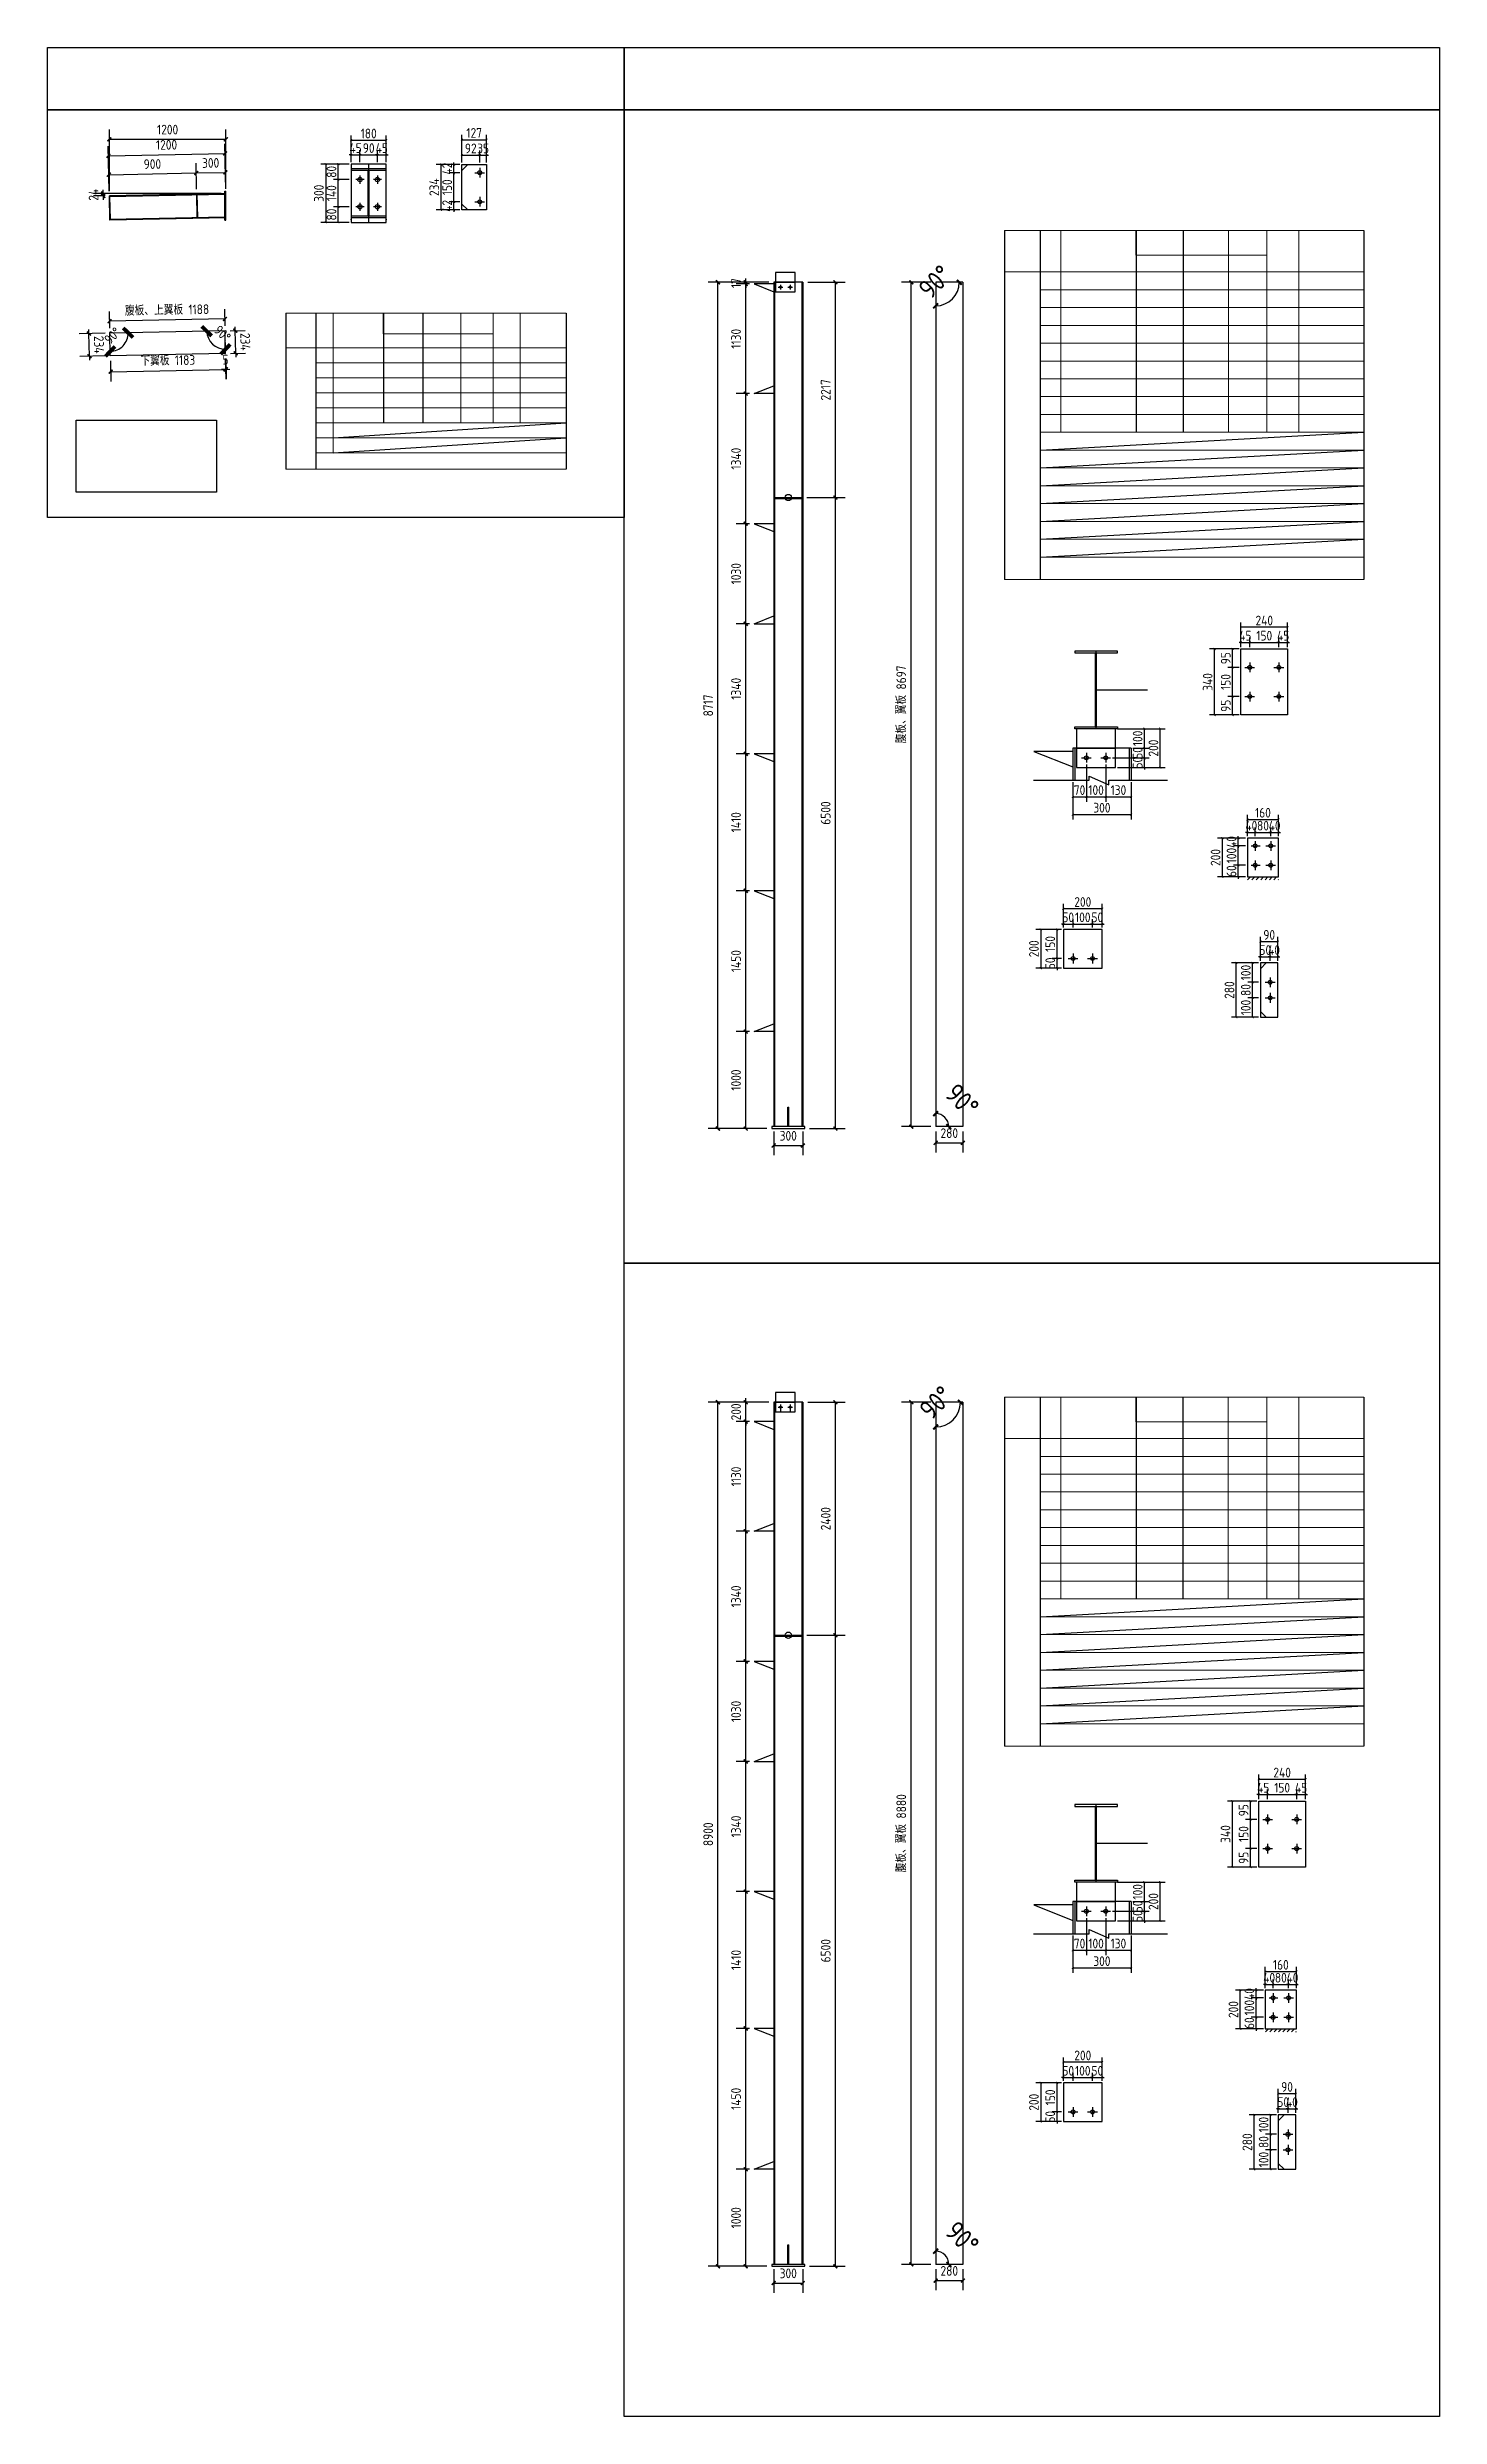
# Model space of a CAD drawing. Extents: x 411778 to 673094, y -11605 to 324395.
# Drawn here: x 426628 to 440968, y 110993 to 135395 of the extents above; entities that cross this region are included whole.
import ezdxf

# ---------------------------------------------------------------- set-up
doc = ezdxf.new("R2010")
doc.units = 0
doc.header["$LTSCALE"] = 1000
doc.header["$MEASUREMENT"] = 0
doc.layers.add('钢架', color=7, linetype='Continuous', lineweight=25)
doc.styles.get("Standard").update_dxf_attribs({"font": 'gbenor.shx', "bigfont": 'gbcbig.shx'})
doc.dimstyles.get("Standard").update_dxf_attribs({"dimscale": 100, "dimtxt": 3.5, "dimasz": 1, "dimexe": 2.5, "dimexo": 3, "dimgap": 1.5, "dimtad": 1, "dimdec": 0, "dimzin": 0, "dimdsep": 46, "dimtxsty": 'Standard', "dimblk": 'ARCHTICK', "dimcen": 0.09, "dimadec": 0, "dimazin": 0, "dimtfac": 1, "dimtdec": 0, "dimtix": 1, "dimtmove": 2, "dimatfit": 3, "dimfxl": 1, "dimtolj": 1, "dimtzin": 0, "dimarcsym": 0})

msp = doc.modelspace()

# ---------------------------------------------------------------- blocks, each defined once
blk = doc.blocks.new('_ArchTick')
at = {"color": 0, "linetype": 'ByBlock', "const_width": 0.4}
blk.add_lwpolyline([(-0.5, -0.5), (0.5, 0.5)], dxfattribs=at)
blk = doc.blocks.new('*D3141')
at = {"color": 3, "lineweight": -2}
for p, q in [((433859.5, 125259), (433721.5, 125259)), ((433821.5, 124259), (433821.5, 125259)), ((434039.5, 124259), (433721.5, 124259))]:
    blk.add_line(p, q, dxfattribs=at)
at = {"layer": 'Defpoints', "color": 0}
for p in [(433821.5, 125259), (433909.5, 125259), (434089.5, 124259)]:
    blk.add_point(p, dxfattribs=at)
at = {"color": 3, "lineweight": -2, "xscale": 40, "yscale": 40, "zscale": 40}
for p, rotation in [((433821.5, 125259), 90), ((433821.5, 124259), 270)]:
    blk.add_blockref('_ArchTick', p, dxfattribs=dict(at, rotation=rotation))
at = {"color": 0, "insert": (433721.5, 124759), "char_height": 100, "attachment_point": 5, "rotation": 90}
blk.add_mtext('\\A1;1000', dxfattribs=at)
blk = doc.blocks.new('*D3142')
at = {"color": 3, "lineweight": -2}
for p, q in [((433859.5, 126709), (433721.5, 126709)), ((433821.5, 125259), (433821.5, 126709)), ((433859.5, 125259), (433721.5, 125259))]:
    blk.add_line(p, q, dxfattribs=at)
at = {"layer": 'Defpoints', "color": 0}
for p in [(433821.5, 126709), (433909.5, 126709), (433909.5, 125259)]:
    blk.add_point(p, dxfattribs=at)
at = {"color": 3, "lineweight": -2, "xscale": 40, "yscale": 40, "zscale": 40}
for p, rotation in [((433821.5, 126709), 90), ((433821.5, 125259), 270)]:
    blk.add_blockref('_ArchTick', p, dxfattribs=dict(at, rotation=rotation))
at = {"color": 0, "insert": (433721.5, 125984), "char_height": 100, "attachment_point": 5, "rotation": 90}
blk.add_mtext('\\A1;1450', dxfattribs=at)
blk = doc.blocks.new('*D3143')
at = {"color": 3, "lineweight": -2}
for p, q in [((433821.5, 132976), (433821.5, 133016)), ((434059.5, 132976), (433721.5, 132976)), ((433859.5, 132959), (433721.5, 132959)), ((433821.5, 132959), (433821.5, 132976)), ((433821.5, 132959), (433821.5, 132919))]:
    blk.add_line(p, q, dxfattribs=at)
at = {"layer": 'Defpoints', "color": 0}
for p in [(433821.5, 132976), (433909.5, 132959), (434109.5, 132976)]:
    blk.add_point(p, dxfattribs=at)
at = {"color": 3, "lineweight": -2, "xscale": 40, "yscale": 40, "zscale": 40}
for p, rotation in [((433821.5, 132976), 270), ((433821.5, 132959), 90)]:
    blk.add_blockref('_ArchTick', p, dxfattribs=dict(at, rotation=rotation))
at = {"color": 0, "insert": (433721.5, 132967.5), "char_height": 100, "attachment_point": 5, "rotation": 90}
blk.add_mtext('\\A1;17', dxfattribs=at)
blk = doc.blocks.new('*D3098')
at = {"color": 3, "lineweight": -2}
for p, q in [((434059.5, 132976), (433435, 132976)), ((433535, 124259), (433535, 132976)), ((434039.5, 124259), (433435, 124259))]:
    blk.add_line(p, q, dxfattribs=at)
at = {"layer": 'Defpoints', "color": 0}
for p in [(433535, 132976), (434109.5, 132976), (434089.5, 124259)]:
    blk.add_point(p, dxfattribs=at)
at = {"color": 3, "lineweight": -2, "xscale": 40, "yscale": 40, "zscale": 40}
for p, rotation in [((433535, 132976), 90), ((433535, 124259), 270)]:
    blk.add_blockref('_ArchTick', p, dxfattribs=dict(at, rotation=rotation))
at = {"color": 0, "insert": (433435, 128617.5), "char_height": 100, "attachment_point": 5, "rotation": 90}
blk.add_mtext('\\A1;8717', dxfattribs=at)
blk = doc.blocks.new('*D3144')
at = {"color": 3, "lineweight": -2}
for p, q in [((434449.5, 130759), (434845, 130759)), ((434745, 124259), (434745, 130759)), ((434479.5, 124259), (434845, 124259))]:
    blk.add_line(p, q, dxfattribs=at)
at = {"layer": 'Defpoints', "color": 0}
for p in [(434399.5, 130759), (434745, 130759), (434429.5, 124259)]:
    blk.add_point(p, dxfattribs=at)
at = {"color": 3, "lineweight": -2, "xscale": 40, "yscale": 40, "zscale": 40}
for p, rotation in [((434745, 130759), 90), ((434745, 124259), 270)]:
    blk.add_blockref('_ArchTick', p, dxfattribs=dict(at, rotation=rotation))
at = {"color": 0, "insert": (434645, 127509), "char_height": 100, "attachment_point": 5, "rotation": 90}
blk.add_mtext('\\A1;6500', dxfattribs=at)
blk = doc.blocks.new('*D3145')
at = {"color": 3, "lineweight": -2}
for p, q in [((434459.5, 132976), (434845, 132976)), ((434745, 130759), (434745, 132976)), ((434449.5, 130759), (434845, 130759))]:
    blk.add_line(p, q, dxfattribs=at)
at = {"layer": 'Defpoints', "color": 0}
for p in [(434409.5, 132976), (434745, 132976), (434399.5, 130759)]:
    blk.add_point(p, dxfattribs=at)
at = {"color": 3, "lineweight": -2, "xscale": 40, "yscale": 40, "zscale": 40}
for p, rotation in [((434745, 132976), 90), ((434745, 130759), 270)]:
    blk.add_blockref('_ArchTick', p, dxfattribs=dict(at, rotation=rotation))
at = {"color": 0, "insert": (434645, 131867.5), "char_height": 100, "attachment_point": 5, "rotation": 90}
blk.add_mtext('\\A1;2217', dxfattribs=at)
blk = doc.blocks.new('*D3146')
at = {"color": 3, "lineweight": -2}
for p, q in [((435728, 132976), (435427, 132976)), ((435527, 124279), (435527, 132976)), ((435728, 124279), (435427, 124279))]:
    blk.add_line(p, q, dxfattribs=at)
at = {"layer": 'Defpoints', "color": 0}
for p in [(435527, 132976), (435778, 132976), (435778, 124279)]:
    blk.add_point(p, dxfattribs=at)
at = {"color": 3, "lineweight": -2, "xscale": 40, "yscale": 40, "zscale": 40}
for p, rotation in [((435527, 132976), 90), ((435527, 124279), 270)]:
    blk.add_blockref('_ArchTick', p, dxfattribs=dict(at, rotation=rotation))
at = {"color": 0, "insert": (435424, 128628), "char_height": 100, "attachment_point": 5, "rotation": 90}
blk.add_mtext('\\A1;腹板、翼板 8697', dxfattribs=at)
blk = doc.blocks.new('*D3147')
at = {"color": 3, "lineweight": -2}
for p, q in [((435778, 124229), (435778, 124012)), ((436058, 124229), (436058, 124012)), ((435778, 124112), (436058, 124112))]:
    blk.add_line(p, q, dxfattribs=at)
at = {"layer": 'Defpoints', "color": 0}
for p in [(435778, 124279), (436058, 124279), (436058, 124112)]:
    blk.add_point(p, dxfattribs=at)
at = {"color": 3, "lineweight": -2, "xscale": 40, "yscale": 40, "zscale": 40, "rotation": 180}
blk.add_blockref('_ArchTick', (435778, 124112), dxfattribs=at)
at = {"color": 3, "lineweight": -2, "xscale": 40, "yscale": 40, "zscale": 40}
blk.add_blockref('_ArchTick', (436058, 124112), dxfattribs=at)
at = {"color": 0, "insert": (435918, 124212), "char_height": 100, "attachment_point": 5}
blk.add_mtext('\\A1;280', dxfattribs=at)
blk = doc.blocks.new('*D3148')
at = {"color": 3, "lineweight": -2}
for p, q in [((434109.5, 124229), (434109.5, 123985)), ((434409.5, 124229), (434409.5, 123985)), ((434109.5, 124085), (434409.5, 124085))]:
    blk.add_line(p, q, dxfattribs=at)
at = {"layer": 'Defpoints', "color": 0}
for p in [(434109.5, 124279), (434409.5, 124279), (434409.5, 124085)]:
    blk.add_point(p, dxfattribs=at)
at = {"color": 3, "lineweight": -2, "xscale": 40, "yscale": 40, "zscale": 40, "rotation": 180}
blk.add_blockref('_ArchTick', (434109.5, 124085), dxfattribs=at)
at = {"color": 3, "lineweight": -2, "xscale": 40, "yscale": 40, "zscale": 40}
blk.add_blockref('_ArchTick', (434409.5, 124085), dxfattribs=at)
at = {"color": 0, "insert": (434259.5, 124185), "char_height": 100, "attachment_point": 5}
blk.add_mtext('\\A1;300', dxfattribs=at)
blk = doc.blocks.new('*D3149')
at = {"color": 3, "lineweight": -2}
for p, q in [((437330, 128008), (437330, 127625.5)), ((437190, 127827), (437190, 127625.5)), ((437190, 127675.5), (437330, 127675.5))]:
    blk.add_line(p, q, dxfattribs=at)
at = {"layer": 'Defpoints', "color": 0}
for p in [(437330, 128028), (437190, 127847), (437330, 127675.5)]:
    blk.add_point(p, dxfattribs=at)
at = {"color": 3, "lineweight": -2, "xscale": 20, "yscale": 20, "zscale": 20, "rotation": 180}
blk.add_blockref('_ArchTick', (437190, 127675.5), dxfattribs=at)
at = {"color": 3, "lineweight": -2, "xscale": 20, "yscale": 20, "zscale": 20}
blk.add_blockref('_ArchTick', (437330, 127675.5), dxfattribs=at)
at = {"color": 0, "insert": (437260, 127745.5), "char_height": 100, "attachment_point": 5}
blk.add_mtext('\\A1;70', dxfattribs=at)
blk = doc.blocks.new('*D3150')
at = {"color": 3, "lineweight": -2}
for p, q in [((437330, 128008), (437330, 127625.5)), ((437530, 128008), (437530, 127625.5)), ((437330, 127675.5), (437530, 127675.5))]:
    blk.add_line(p, q, dxfattribs=at)
at = {"layer": 'Defpoints', "color": 0}
for p in [(437330, 128028), (437530, 128028), (437530, 127675.5)]:
    blk.add_point(p, dxfattribs=at)
at = {"color": 3, "lineweight": -2, "xscale": 20, "yscale": 20, "zscale": 20, "rotation": 180}
blk.add_blockref('_ArchTick', (437330, 127675.5), dxfattribs=at)
at = {"color": 3, "lineweight": -2, "xscale": 20, "yscale": 20, "zscale": 20}
blk.add_blockref('_ArchTick', (437530, 127675.5), dxfattribs=at)
at = {"color": 0, "insert": (437430, 127745.5), "char_height": 100, "attachment_point": 5}
blk.add_mtext('\\A1;100', dxfattribs=at)
blk = doc.blocks.new('*D3151')
at = {"color": 3, "lineweight": -2}
for p, q in [((437530, 128008), (437530, 127625.5)), ((437530, 127675.5), (437790, 127675.5)), ((437790, 127827), (437790, 127625.5))]:
    blk.add_line(p, q, dxfattribs=at)
at = {"layer": 'Defpoints', "color": 0}
for p in [(437530, 128028), (437790, 127847), (437790, 127675.5)]:
    blk.add_point(p, dxfattribs=at)
at = {"color": 3, "lineweight": -2, "xscale": 20, "yscale": 20, "zscale": 20, "rotation": 180}
blk.add_blockref('_ArchTick', (437530, 127675.5), dxfattribs=at)
at = {"color": 3, "lineweight": -2, "xscale": 20, "yscale": 20, "zscale": 20}
blk.add_blockref('_ArchTick', (437790, 127675.5), dxfattribs=at)
at = {"color": 0, "insert": (437660, 127745.5), "char_height": 100, "attachment_point": 5}
blk.add_mtext('\\A1;130', dxfattribs=at)
blk = doc.blocks.new('*D3099')
at = {"color": 3, "lineweight": -2}
for p, q in [((437190, 127827), (437190, 127444)), ((437790, 127827), (437790, 127444)), ((437190, 127494), (437790, 127494))]:
    blk.add_line(p, q, dxfattribs=at)
at = {"layer": 'Defpoints', "color": 0}
for p in [(437190, 127847), (437790, 127847), (437790, 127494)]:
    blk.add_point(p, dxfattribs=at)
at = {"color": 3, "lineweight": -2, "xscale": 20, "yscale": 20, "zscale": 20, "rotation": 180}
blk.add_blockref('_ArchTick', (437190, 127494), dxfattribs=at)
at = {"color": 3, "lineweight": -2, "xscale": 20, "yscale": 20, "zscale": 20}
blk.add_blockref('_ArchTick', (437790, 127494), dxfattribs=at)
at = {"color": 0, "insert": (437490, 127564), "char_height": 100, "attachment_point": 5}
blk.add_mtext('\\A1;300', dxfattribs=at)
blk = doc.blocks.new('*D3152')
at = {"color": 3, "lineweight": -2}
for p, q in [((437600, 128078), (437978.5, 128078)), ((437650, 127978), (437978.5, 127978)), ((437928.5, 128078), (437928.5, 128098)), ((437928.5, 127978), (437928.5, 128078)), ((437928.5, 127978), (437928.5, 127958))]:
    blk.add_line(p, q, dxfattribs=at)
at = {"layer": 'Defpoints', "color": 0}
for p in [(437580, 128078), (437630, 127978), (437928.5, 128078)]:
    blk.add_point(p, dxfattribs=at)
at = {"color": 3, "lineweight": -2, "xscale": 20, "yscale": 20, "zscale": 20}
for p, rotation in [((437928.5, 128078), 270), ((437928.5, 127978), 90)]:
    blk.add_blockref('_ArchTick', p, dxfattribs=dict(at, rotation=rotation))
at = {"color": 0, "insert": (437858.5, 128028), "char_height": 100, "attachment_point": 5, "rotation": 90}
blk.add_mtext('\\A1;50', dxfattribs=at)
blk = doc.blocks.new('*D3153')
at = {"color": 3, "lineweight": -2}
for p, q in [((437810, 128178), (437978.5, 128178)), ((437928.5, 128178), (437928.5, 128198)), ((437928.5, 128078), (437928.5, 128178)), ((437600, 128078), (437978.5, 128078)), ((437928.5, 128078), (437928.5, 128058))]:
    blk.add_line(p, q, dxfattribs=at)
at = {"layer": 'Defpoints', "color": 0}
for p in [(437790, 128178), (437928.5, 128178), (437580, 128078)]:
    blk.add_point(p, dxfattribs=at)
at = {"color": 3, "lineweight": -2, "xscale": 20, "yscale": 20, "zscale": 20}
for p, rotation in [((437928.5, 128178), 270), ((437928.5, 128078), 90)]:
    blk.add_blockref('_ArchTick', p, dxfattribs=dict(at, rotation=rotation))
at = {"color": 0, "insert": (437858.5, 128128), "char_height": 100, "attachment_point": 5, "rotation": 90}
blk.add_mtext('\\A1;50', dxfattribs=at)
blk = doc.blocks.new('*D3154')
at = {"color": 3, "lineweight": -2}
for p, q in [((437670, 128378), (437978.5, 128378)), ((437928.5, 128178), (437928.5, 128378)), ((437810, 128178), (437978.5, 128178))]:
    blk.add_line(p, q, dxfattribs=at)
at = {"layer": 'Defpoints', "color": 0}
for p in [(437650, 128378), (437928.5, 128378), (437790, 128178)]:
    blk.add_point(p, dxfattribs=at)
at = {"color": 3, "lineweight": -2, "xscale": 20, "yscale": 20, "zscale": 20}
for p, rotation in [((437928.5, 128378), 90), ((437928.5, 128178), 270)]:
    blk.add_blockref('_ArchTick', p, dxfattribs=dict(at, rotation=rotation))
at = {"color": 0, "insert": (437858.5, 128278), "char_height": 100, "attachment_point": 5, "rotation": 90}
blk.add_mtext('\\A1;100', dxfattribs=at)
blk = doc.blocks.new('*D3155')
at = {"color": 3, "lineweight": -2}
for p, q in [((437650, 128378), (438141, 128378)), ((438091, 127978), (438091, 128378)), ((437650, 127978), (438141, 127978))]:
    blk.add_line(p, q, dxfattribs=at)
at = {"layer": 'Defpoints', "color": 0}
for p in [(437630, 128378), (438091, 128378), (437630, 127978)]:
    blk.add_point(p, dxfattribs=at)
at = {"color": 3, "lineweight": -2, "xscale": 20, "yscale": 20, "zscale": 20}
for p, rotation in [((438091, 128378), 90), ((438091, 127978), 270)]:
    blk.add_blockref('_ArchTick', p, dxfattribs=dict(at, rotation=rotation))
at = {"color": 0, "insert": (438021, 128178), "char_height": 100, "attachment_point": 5, "rotation": 90}
blk.add_mtext('\\A1;200', dxfattribs=at)
blk = doc.blocks.new('*D3156')
at = {"color": 3, "lineweight": -2}
for p, q in [((428417, 133889), (427104, 133889)), ((427217, 133865), (427104, 133865)), ((427204, 133889), (427204, 133929)), ((427204, 133865), (427204, 133889)), ((427204, 133865), (427204, 133825))]:
    blk.add_line(p, q, dxfattribs=at)
at = {"layer": 'Defpoints', "color": 0}
for p in [(427204, 133889), (427267, 133865), (428467, 133889)]:
    blk.add_point(p, dxfattribs=at)
at = {"color": 3, "lineweight": -2, "xscale": 40, "yscale": 40, "zscale": 40}
for p, rotation in [((427204, 133889), 270), ((427204, 133865), 90)]:
    blk.add_blockref('_ArchTick', p, dxfattribs=dict(at, rotation=rotation))
at = {"color": 0, "insert": (427104, 133877), "char_height": 100, "attachment_point": 5, "rotation": 90}
blk.add_mtext('\\A1;24', dxfattribs=at)
blk = doc.blocks.new('*D3157')
at = {"color": 3, "lineweight": -2}
for p, q in [((427267, 133915), (427267, 134548)), ((428467, 133939), (428467, 134548)), ((427267, 134448), (428467, 134448))]:
    blk.add_line(p, q, dxfattribs=at)
at = {"layer": 'Defpoints', "color": 0}
for p in [(428467, 134448), (427267, 133865), (428467, 133889)]:
    blk.add_point(p, dxfattribs=at)
at = {"color": 3, "lineweight": -2, "xscale": 40, "yscale": 40, "zscale": 40, "rotation": 180}
blk.add_blockref('_ArchTick', (427267, 134448), dxfattribs=at)
at = {"color": 3, "lineweight": -2, "xscale": 40, "yscale": 40, "zscale": 40}
blk.add_blockref('_ArchTick', (428467, 134448), dxfattribs=at)
at = {"color": 0, "insert": (427867, 134548), "char_height": 100, "attachment_point": 5}
blk.add_mtext('\\A1;1200', dxfattribs=at)
blk = doc.blocks.new('*D3100')
at = {"color": 3, "lineweight": -2}
for p, q in [((427266, 133915), (427256, 134379)), ((427258, 134279), (428458, 134303)), ((428466, 133939), (428456, 134403))]:
    blk.add_line(p, q, dxfattribs=at)
at = {"layer": 'Defpoints', "color": 0}
for p in [(428458, 134303), (427267, 133865), (428467, 133889)]:
    blk.add_point(p, dxfattribs=at)
at = {"color": 3, "lineweight": -2, "xscale": 40, "yscale": 40, "zscale": 40}
for p, rotation in [((427258, 134279), 181.1505355733843), ((428458, 134303), 1.1505355733843)]:
    blk.add_blockref('_ArchTick', p, dxfattribs=dict(at, rotation=rotation))
at = {"color": 0, "insert": (427856, 134391), "char_height": 100, "attachment_point": 5, "rotation": 1.1505}
blk.add_mtext('\\A1;1200', dxfattribs=at)
blk = doc.blocks.new('*D3158')
at = {"color": 3, "lineweight": -2}
for p, q in [((427278, 132168), (427282, 131955)), ((427280, 132055), (428463, 132079)), ((428461, 132192), (428465, 131979))]:
    blk.add_line(p, q, dxfattribs=at)
at = {"layer": 'Defpoints', "color": 0}
for p in [(427276, 132218), (428460, 132242), (428463, 132079)]:
    blk.add_point(p, dxfattribs=at)
at = {"color": 3, "lineweight": -2, "xscale": 40, "yscale": 40, "zscale": 40}
for p, rotation in [((427280, 132055), 181.1506035000472), ((428463, 132079), 1.150603500047161)]:
    blk.add_blockref('_ArchTick', p, dxfattribs=dict(at, rotation=rotation))
at = {"color": 0, "insert": (427869, 132170), "char_height": 100, "attachment_point": 5, "rotation": 1.1506}
blk.add_mtext('\\A1;下翼板 1183', dxfattribs=at)
blk = doc.blocks.new('*D3159')
at = {"color": 3, "lineweight": -2}
for p, q in [((428463, 132079), (428423, 132078)), ((428461, 132192), (428465, 131979)), ((428463, 132079), (428468, 132079)), ((428465, 132192), (428470, 131979)), ((428468, 132079), (428508, 132080))]:
    blk.add_line(p, q, dxfattribs=at)
at = {"layer": 'Defpoints', "color": 0}
for p in [(428460, 132242), (428464, 132242), (428468, 132079)]:
    blk.add_point(p, dxfattribs=at)
at = {"color": 3, "lineweight": -2, "xscale": 40, "yscale": 40, "zscale": 40}
for p, rotation in [((428463, 132079), 1.150603500031089), ((428468, 132079), 181.1506035000311)]:
    blk.add_blockref('_ArchTick', p, dxfattribs=dict(at, rotation=rotation))
at = {"color": 0, "insert": (428463, 132179), "char_height": 100, "attachment_point": 5, "rotation": 1.1506}
blk.add_mtext('\\A1;5', dxfattribs=at)
blk = doc.blocks.new('*D3160')
at = {"color": 3, "lineweight": -2}
for p, q in [((427222, 132451), (426957, 132446)), ((427057, 132448), (427056, 132488)), ((427062, 132214), (427057, 132448)), ((427227, 132217), (426962, 132212)), ((427062, 132214), (427063, 132174))]:
    blk.add_line(p, q, dxfattribs=at)
at = {"layer": 'Defpoints', "color": 0}
for p in [(427057, 132448), (427272, 132452), (427276, 132218)]:
    blk.add_point(p, dxfattribs=at)
at = {"color": 3, "lineweight": -2, "xscale": 40, "yscale": 40, "zscale": 40}
for p, rotation in [((427057, 132448), 271.1457628381741), ((427062, 132214), 91.14576283817406)]:
    blk.add_blockref('_ArchTick', p, dxfattribs=dict(at, rotation=rotation))
at = {"color": 0, "insert": (427160, 132333), "char_height": 100, "attachment_point": 5, "rotation": 271.1458}
blk.add_mtext('\\A1;234', dxfattribs=at)
blk = doc.blocks.new('*D3161')
at = {"color": 3, "lineweight": -2}
for p, q in [((428564, 132478), (428564, 132518)), ((428510, 132477), (428664, 132480)), ((428569, 132244), (428564, 132478)), ((428514, 132243), (428669, 132246)), ((428569, 132244), (428570, 132204))]:
    blk.add_line(p, q, dxfattribs=at)
at = {"layer": 'Defpoints', "color": 0}
for p in [(428460, 132476), (428564, 132478), (428464, 132242)]:
    blk.add_point(p, dxfattribs=at)
at = {"color": 3, "lineweight": -2, "xscale": 40, "yscale": 40, "zscale": 40}
for p, rotation in [((428564, 132478), 271.1505844320536), ((428569, 132244), 91.15058443205356)]:
    blk.add_blockref('_ArchTick', p, dxfattribs=dict(at, rotation=rotation))
at = {"color": 0, "insert": (428667, 132363), "char_height": 100, "attachment_point": 5, "rotation": 271.1506}
blk.add_mtext('\\A1;234', dxfattribs=at)
blk = doc.blocks.new('*D3162')
at = {"color": 3, "lineweight": -2}
for p, q in [((427271, 132502), (427267, 132675)), ((428457, 132598), (427269, 132575)), ((428459, 132526), (428455, 132698))]:
    blk.add_line(p, q, dxfattribs=at)
at = {"layer": 'Defpoints', "color": 0}
for p in [(427269, 132575), (427272, 132452), (428460, 132476)]:
    blk.add_point(p, dxfattribs=at)
at = {"color": 3, "lineweight": -2, "xscale": 40, "yscale": 40, "zscale": 40}
for p, rotation in [((427269, 132575), 181.1505844320332), ((428457, 132598), 1.150584432033188)]:
    blk.add_blockref('_ArchTick', p, dxfattribs=dict(at, rotation=rotation))
at = {"color": 0, "insert": (427861, 132690), "char_height": 100, "attachment_point": 5, "rotation": 1.1506}
blk.add_mtext('\\A1;腹板、上翼板 1188', dxfattribs=at)
blk = doc.blocks.new('*D3163')
at = {"color": 3, "lineweight": -2}
for p, q in [((429738, 133753), (429575, 133753)), ((429625, 133593), (429625, 133753)), ((429738, 133593), (429575, 133593))]:
    blk.add_line(p, q, dxfattribs=at)
at = {"layer": 'Defpoints', "color": 0}
for p in [(429625, 133753), (429758, 133753), (429758, 133593)]:
    blk.add_point(p, dxfattribs=at)
at = {"color": 3, "lineweight": -2, "xscale": 20, "yscale": 20, "zscale": 20}
for p, rotation in [((429625, 133753), 90), ((429625, 133593), 270)]:
    blk.add_blockref('_ArchTick', p, dxfattribs=dict(at, rotation=rotation))
at = {"color": 0, "insert": (429555, 133673), "char_height": 100, "attachment_point": 5, "rotation": 90}
blk.add_mtext('\\A1;80', dxfattribs=at)
blk = doc.blocks.new('*D3101')
at = {"color": 3, "lineweight": -2}
for p, q in [((429738, 134033), (429575, 134033)), ((429625, 133753), (429625, 134033)), ((429738, 133753), (429575, 133753))]:
    blk.add_line(p, q, dxfattribs=at)
at = {"layer": 'Defpoints', "color": 0}
for p in [(429625, 134033), (429758, 134033), (429758, 133753)]:
    blk.add_point(p, dxfattribs=at)
at = {"color": 3, "lineweight": -2, "xscale": 20, "yscale": 20, "zscale": 20}
for p, rotation in [((429625, 134033), 90), ((429625, 133753), 270)]:
    blk.add_blockref('_ArchTick', p, dxfattribs=dict(at, rotation=rotation))
at = {"color": 0, "insert": (429555, 133893), "char_height": 100, "attachment_point": 5, "rotation": 90}
blk.add_mtext('\\A1;140', dxfattribs=at)
blk = doc.blocks.new('*D3164')
at = {"color": 3, "lineweight": -2}
for p, q in [((429738, 134193), (429575, 134193)), ((429738, 134033), (429575, 134033)), ((429625, 134033), (429625, 134193))]:
    blk.add_line(p, q, dxfattribs=at)
at = {"layer": 'Defpoints', "color": 0}
for p in [(429625, 134193), (429758, 134193), (429758, 134033)]:
    blk.add_point(p, dxfattribs=at)
at = {"color": 3, "lineweight": -2, "xscale": 20, "yscale": 20, "zscale": 20}
for p, rotation in [((429625, 134193), 90), ((429625, 134033), 270)]:
    blk.add_blockref('_ArchTick', p, dxfattribs=dict(at, rotation=rotation))
at = {"color": 0, "insert": (429555, 134113), "char_height": 100, "attachment_point": 5, "rotation": 90}
blk.add_mtext('\\A1;80', dxfattribs=at)
blk = doc.blocks.new('*D3102')
at = {"color": 3, "lineweight": -2}
for p, q in [((429758, 134288), (429738, 134288)), ((429758, 134213), (429758, 134338)), ((429758, 134288), (429848, 134288)), ((429848, 134213), (429848, 134338)), ((429848, 134288), (429868, 134288))]:
    blk.add_line(p, q, dxfattribs=at)
at = {"layer": 'Defpoints', "color": 0}
for p in [(429848, 134288), (429758, 134193), (429848, 134193)]:
    blk.add_point(p, dxfattribs=at)
at = {"color": 3, "lineweight": -2, "xscale": 20, "yscale": 20, "zscale": 20}
blk.add_blockref('_ArchTick', (429758, 134288), dxfattribs=at)
at = {"color": 3, "lineweight": -2, "xscale": 20, "yscale": 20, "zscale": 20, "rotation": 180}
blk.add_blockref('_ArchTick', (429848, 134288), dxfattribs=at)
at = {"color": 0, "insert": (429803, 134358), "char_height": 100, "attachment_point": 5}
blk.add_mtext('\\A1;45', dxfattribs=at)
blk = doc.blocks.new('*D3103')
at = {"color": 3, "lineweight": -2}
for p, q in [((429848, 134213), (429848, 134338)), ((429848, 134288), (430028, 134288)), ((430028, 134213), (430028, 134338))]:
    blk.add_line(p, q, dxfattribs=at)
at = {"layer": 'Defpoints', "color": 0}
for p in [(430028, 134288), (429848, 134193), (430028, 134193)]:
    blk.add_point(p, dxfattribs=at)
at = {"color": 3, "lineweight": -2, "xscale": 20, "yscale": 20, "zscale": 20, "rotation": 180}
blk.add_blockref('_ArchTick', (429848, 134288), dxfattribs=at)
at = {"color": 3, "lineweight": -2, "xscale": 20, "yscale": 20, "zscale": 20}
blk.add_blockref('_ArchTick', (430028, 134288), dxfattribs=at)
at = {"color": 0, "insert": (429938, 134358), "char_height": 100, "attachment_point": 5}
blk.add_mtext('\\A1;90', dxfattribs=at)
blk = doc.blocks.new('*D3165')
at = {"color": 3, "lineweight": -2}
for p, q in [((430028, 134288), (430008, 134288)), ((430028, 134213), (430028, 134338)), ((430028, 134288), (430118, 134288)), ((430118, 134213), (430118, 134338)), ((430118, 134288), (430138, 134288))]:
    blk.add_line(p, q, dxfattribs=at)
at = {"layer": 'Defpoints', "color": 0}
for p in [(430118, 134288), (430028, 134193), (430118, 134193)]:
    blk.add_point(p, dxfattribs=at)
at = {"color": 3, "lineweight": -2, "xscale": 20, "yscale": 20, "zscale": 20}
blk.add_blockref('_ArchTick', (430028, 134288), dxfattribs=at)
at = {"color": 3, "lineweight": -2, "xscale": 20, "yscale": 20, "zscale": 20, "rotation": 180}
blk.add_blockref('_ArchTick', (430118, 134288), dxfattribs=at)
at = {"color": 0, "insert": (430073, 134358), "char_height": 100, "attachment_point": 5}
blk.add_mtext('\\A1;45', dxfattribs=at)
blk = doc.blocks.new('*D3166')
at = {"color": 3, "lineweight": -2}
for p, q in [((429738, 134193), (429445, 134193)), ((429495, 134193), (429495, 133593)), ((429738, 133593), (429445, 133593))]:
    blk.add_line(p, q, dxfattribs=at)
at = {"layer": 'Defpoints', "color": 0}
for p in [(429758, 134193), (429495, 133593), (429758, 133593)]:
    blk.add_point(p, dxfattribs=at)
at = {"color": 3, "lineweight": -2, "xscale": 20, "yscale": 20, "zscale": 20}
for p, rotation in [((429495, 134193), 90), ((429495, 133593), 270)]:
    blk.add_blockref('_ArchTick', p, dxfattribs=dict(at, rotation=rotation))
at = {"color": 0, "insert": (429425, 133893), "char_height": 100, "attachment_point": 5, "rotation": 90}
blk.add_mtext('\\A1;300', dxfattribs=at)
blk = doc.blocks.new('*D3167')
at = {"color": 3, "lineweight": -2}
for p, q in [((429758, 134213), (429758, 134488)), ((430118, 134213), (430118, 134488)), ((429758, 134438), (430118, 134438))]:
    blk.add_line(p, q, dxfattribs=at)
at = {"layer": 'Defpoints', "color": 0}
for p in [(430118, 134438), (429758, 134193), (430118, 134193)]:
    blk.add_point(p, dxfattribs=at)
at = {"color": 3, "lineweight": -2, "xscale": 20, "yscale": 20, "zscale": 20, "rotation": 180}
blk.add_blockref('_ArchTick', (429758, 134438), dxfattribs=at)
at = {"color": 3, "lineweight": -2, "xscale": 20, "yscale": 20, "zscale": 20}
blk.add_blockref('_ArchTick', (430118, 134438), dxfattribs=at)
at = {"color": 0, "insert": (429938, 134508), "char_height": 100, "attachment_point": 5}
blk.add_mtext('\\A1;180', dxfattribs=at)
blk = doc.blocks.new('*D3175')
at = {"color": 0, "lineweight": -2}
blk.add_arc((435778, 132976), 243, 270, 0, dxfattribs=at)
at = {"layer": 'Defpoints', "color": 0}
for p in [(435778, 132976), (435778, 132976), (435900, 132766), (436058, 132976), (435778, 124279)]:
    blk.add_point(p, dxfattribs=at)
at = {"color": 0, "lineweight": -2, "xscale": 50, "yscale": 50, "zscale": 50}
for p, rotation in [((436021, 132976), 90.0000000000084), ((435778, 132733), 179.9999999999999)]:
    blk.add_blockref('_ArchTick', p, dxfattribs=dict(at, rotation=rotation))
at = {"color": 0, "insert": (435773, 132981), "char_height": 200, "attachment_point": 5, "rotation": 45}
blk.add_mtext('\\A1;90°', dxfattribs=at)
blk = doc.blocks.new('*D3176')
at = {"color": 0, "lineweight": -2}
blk.add_arc((435778, 124279), 134, 360, 90, dxfattribs=at)
at = {"layer": 'Defpoints', "color": 0}
for p in [(435778, 132976), (435778, 124279), (435778, 124279), (435894, 124346), (436058, 124279)]:
    blk.add_point(p, dxfattribs=at)
at = {"color": 0, "lineweight": -2, "xscale": 50, "yscale": 50, "zscale": 50}
for p, rotation in [((435778, 124413), 180.0000000000002), ((435912, 124279), 269.9999999999916)]:
    blk.add_blockref('_ArchTick', p, dxfattribs=dict(at, rotation=rotation))
at = {"color": 0, "insert": (436050, 124551), "char_height": 200, "attachment_point": 5, "rotation": 315}
blk.add_mtext('\\A1;90°', dxfattribs=at)
blk = doc.blocks.new('*D3213')
at = {"color": 0, "lineweight": -2}
blk.add_arc((427272, 132452), 188, 271.1458, 1.1506, dxfattribs=at)
at = {"layer": 'Defpoints', "color": 0}
for p in [(427272, 132452), (427272, 132452), (427369, 132291), (428460, 132476), (427276, 132218)]:
    blk.add_point(p, dxfattribs=at)
at = {"color": 0, "lineweight": -2, "xscale": 100, "yscale": 100, "zscale": 100}
for p, rotation in [((427460, 132456), 91.15058443203336), ((427276, 132264), 181.1457628381762)]:
    blk.add_blockref('_ArchTick', p, dxfattribs=dict(at, rotation=rotation))
at = {"color": 0, "insert": (427299, 132426), "char_height": 100, "attachment_point": 5, "rotation": 46.1482}
blk.add_mtext('\\A1;90°', dxfattribs=at)
blk = doc.blocks.new('*D3214')
at = {"color": 0, "lineweight": -2}
blk.add_arc((428460, 132476), 190, 181.1506, 271.1506, dxfattribs=at)
at = {"layer": 'Defpoints', "color": 0}
for p in [(427272, 132452), (428297, 132378), (428460, 132476), (428460, 132476), (428464, 132242)]:
    blk.add_point(p, dxfattribs=at)
at = {"color": 0, "lineweight": -2, "xscale": 100, "yscale": 100, "zscale": 100}
for p, rotation in [((428270, 132472), 91.15058443203168), ((428463, 132286), 1.15058443205565)]:
    blk.add_blockref('_ArchTick', p, dxfattribs=dict(at, rotation=rotation))
at = {"color": 0, "insert": (428432, 132447), "char_height": 100, "attachment_point": 5, "rotation": 316.1506}
blk.add_mtext('\\A1;90°', dxfattribs=at)
blk = doc.blocks.new('*D3230')
at = {"color": 3, "lineweight": -2}
for p, q in [((430877.5, 133804.5), (430766.5, 133804.5)), ((430816.5, 133804.5), (430816.5, 133824.5)), ((430816.5, 133720.5), (430816.5, 133804.5)), ((430877.5, 133720.5), (430766.5, 133720.5)), ((430816.5, 133720.5), (430816.5, 133700.5))]:
    blk.add_line(p, q, dxfattribs=at)
at = {"layer": 'Defpoints', "color": 0}
for p in [(430816.5, 133804.5), (430897.5, 133804.5), (430897.5, 133720.5)]:
    blk.add_point(p, dxfattribs=at)
at = {"color": 3, "lineweight": -2, "xscale": 20, "yscale": 20, "zscale": 20}
for p, rotation in [((430816.5, 133804.5), 270), ((430816.5, 133720.5), 90)]:
    blk.add_blockref('_ArchTick', p, dxfattribs=dict(at, rotation=rotation))
at = {"color": 0, "insert": (430746.5, 133762.5), "char_height": 100, "attachment_point": 5, "rotation": 90}
blk.add_mtext('\\A1;42', dxfattribs=at)
blk = doc.blocks.new('*D3107')
at = {"color": 3, "lineweight": -2}
for p, q in [((430877.5, 134104.5), (430766.5, 134104.5)), ((430816.5, 133804.5), (430816.5, 134104.5)), ((430877.5, 133804.5), (430766.5, 133804.5))]:
    blk.add_line(p, q, dxfattribs=at)
at = {"layer": 'Defpoints', "color": 0}
for p in [(430816.5, 134104.5), (430897.5, 134104.5), (430897.5, 133804.5)]:
    blk.add_point(p, dxfattribs=at)
at = {"color": 3, "lineweight": -2, "xscale": 20, "yscale": 20, "zscale": 20}
for p, rotation in [((430816.5, 134104.5), 90), ((430816.5, 133804.5), 270)]:
    blk.add_blockref('_ArchTick', p, dxfattribs=dict(at, rotation=rotation))
at = {"color": 0, "insert": (430746.5, 133954.5), "char_height": 100, "attachment_point": 5, "rotation": 90}
blk.add_mtext('\\A1;150', dxfattribs=at)
blk = doc.blocks.new('*D3231')
at = {"color": 3, "lineweight": -2}
for p, q in [((430877.5, 134188.5), (430766.5, 134188.5)), ((430877.5, 134104.5), (430766.5, 134104.5)), ((430816.5, 134188.5), (430816.5, 134208.5)), ((430816.5, 134104.5), (430816.5, 134188.5)), ((430816.5, 134104.5), (430816.5, 134084.5))]:
    blk.add_line(p, q, dxfattribs=at)
at = {"layer": 'Defpoints', "color": 0}
for p in [(430816.5, 134188.5), (430897.5, 134188.5), (430897.5, 134104.5)]:
    blk.add_point(p, dxfattribs=at)
at = {"color": 3, "lineweight": -2, "xscale": 20, "yscale": 20, "zscale": 20}
for p, rotation in [((430816.5, 134188.5), 270), ((430816.5, 134104.5), 90)]:
    blk.add_blockref('_ArchTick', p, dxfattribs=dict(at, rotation=rotation))
at = {"color": 0, "insert": (430746.5, 134146.5), "char_height": 100, "attachment_point": 5, "rotation": 90}
blk.add_mtext('\\A1;42', dxfattribs=at)
blk = doc.blocks.new('*D3108')
at = {"color": 3, "lineweight": -2}
for p, q in [((430897.5, 134208.5), (430897.5, 134334.5)), ((430897.5, 134284.5), (431081.5, 134284.5)), ((431081.5, 134208.5), (431081.5, 134334.5))]:
    blk.add_line(p, q, dxfattribs=at)
at = {"layer": 'Defpoints', "color": 0}
for p in [(431081.5, 134284.5), (430897.5, 134188.5), (431081.5, 134188.5)]:
    blk.add_point(p, dxfattribs=at)
at = {"color": 3, "lineweight": -2, "xscale": 20, "yscale": 20, "zscale": 20, "rotation": 180}
blk.add_blockref('_ArchTick', (430897.5, 134284.5), dxfattribs=at)
at = {"color": 3, "lineweight": -2, "xscale": 20, "yscale": 20, "zscale": 20}
blk.add_blockref('_ArchTick', (431081.5, 134284.5), dxfattribs=at)
at = {"color": 0, "insert": (430989.5, 134354.5), "char_height": 100, "attachment_point": 5}
blk.add_mtext('\\A1;92', dxfattribs=at)
blk = doc.blocks.new('*D3232')
at = {"color": 3, "lineweight": -2}
for p, q in [((431081.5, 134284.5), (431061.5, 134284.5)), ((431081.5, 134208.5), (431081.5, 134334.5)), ((431081.5, 134284.5), (431151.5, 134284.5)), ((431151.5, 134208.5), (431151.5, 134334.5)), ((431151.5, 134284.5), (431171.5, 134284.5))]:
    blk.add_line(p, q, dxfattribs=at)
at = {"layer": 'Defpoints', "color": 0}
for p in [(431151.5, 134284.5), (431081.5, 134188.5), (431151.5, 134188.5)]:
    blk.add_point(p, dxfattribs=at)
at = {"color": 3, "lineweight": -2, "xscale": 20, "yscale": 20, "zscale": 20}
blk.add_blockref('_ArchTick', (431081.5, 134284.5), dxfattribs=at)
at = {"color": 3, "lineweight": -2, "xscale": 20, "yscale": 20, "zscale": 20, "rotation": 180}
blk.add_blockref('_ArchTick', (431151.5, 134284.5), dxfattribs=at)
at = {"color": 0, "insert": (431116.5, 134354.5), "char_height": 100, "attachment_point": 5}
blk.add_mtext('\\A1;35', dxfattribs=at)
blk = doc.blocks.new('*D3233')
at = {"color": 3, "lineweight": -2}
for p, q in [((430877.5, 134188.5), (430633.5, 134188.5)), ((430683.5, 133720.5), (430683.5, 134188.5)), ((430877.5, 133720.5), (430633.5, 133720.5))]:
    blk.add_line(p, q, dxfattribs=at)
at = {"layer": 'Defpoints', "color": 0}
for p in [(430683.5, 134188.5), (430897.5, 134188.5), (430897.5, 133720.5)]:
    blk.add_point(p, dxfattribs=at)
at = {"color": 3, "lineweight": -2, "xscale": 20, "yscale": 20, "zscale": 20}
for p, rotation in [((430683.5, 134188.5), 90), ((430683.5, 133720.5), 270)]:
    blk.add_blockref('_ArchTick', p, dxfattribs=dict(at, rotation=rotation))
at = {"color": 0, "insert": (430613.5, 133954.5), "char_height": 100, "attachment_point": 5, "rotation": 90}
blk.add_mtext('\\A1;234', dxfattribs=at)
blk = doc.blocks.new('*D3234')
at = {"color": 3, "lineweight": -2}
for p, q in [((430897.5, 134208.5), (430897.5, 134493.5)), ((431151.5, 134208.5), (431151.5, 134493.5)), ((430897.5, 134443.5), (431151.5, 134443.5))]:
    blk.add_line(p, q, dxfattribs=at)
at = {"layer": 'Defpoints', "color": 0}
for p in [(431151.5, 134443.5), (430897.5, 134188.5), (431151.5, 134188.5)]:
    blk.add_point(p, dxfattribs=at)
at = {"color": 3, "lineweight": -2, "xscale": 20, "yscale": 20, "zscale": 20, "rotation": 180}
blk.add_blockref('_ArchTick', (430897.5, 134443.5), dxfattribs=at)
at = {"color": 3, "lineweight": -2, "xscale": 20, "yscale": 20, "zscale": 20}
blk.add_blockref('_ArchTick', (431151.5, 134443.5), dxfattribs=at)
at = {"color": 0, "insert": (431024.5, 134513.5), "char_height": 100, "attachment_point": 5}
blk.add_mtext('\\A1;127', dxfattribs=at)
blk = doc.blocks.new('*D3109')
at = {"color": 3, "lineweight": -2}
for p, q in [((433859.5, 131829), (433721.5, 131829)), ((433821.5, 130489), (433821.5, 131829)), ((433859.5, 130489), (433721.5, 130489))]:
    blk.add_line(p, q, dxfattribs=at)
at = {"layer": 'Defpoints', "color": 0}
for p in [(433821.5, 131829), (433909.5, 131829), (433909.5, 130489)]:
    blk.add_point(p, dxfattribs=at)
at = {"color": 3, "lineweight": -2, "xscale": 40, "yscale": 40, "zscale": 40}
for p, rotation in [((433821.5, 131829), 90), ((433821.5, 130489), 270)]:
    blk.add_blockref('_ArchTick', p, dxfattribs=dict(at, rotation=rotation))
at = {"color": 0, "insert": (433721.5, 131159), "char_height": 100, "attachment_point": 5, "rotation": 90}
blk.add_mtext('\\A1;1340', dxfattribs=at)
blk = doc.blocks.new('*D3110')
at = {"color": 3, "lineweight": -2}
for p, q in [((433859.5, 132959), (433721.5, 132959)), ((433821.5, 131829), (433821.5, 132959)), ((433859.5, 131829), (433721.5, 131829))]:
    blk.add_line(p, q, dxfattribs=at)
at = {"layer": 'Defpoints', "color": 0}
for p in [(433821.5, 132959), (433909.5, 132959), (433909.5, 131829)]:
    blk.add_point(p, dxfattribs=at)
at = {"color": 3, "lineweight": -2, "xscale": 40, "yscale": 40, "zscale": 40}
for p, rotation in [((433821.5, 132959), 90), ((433821.5, 131829), 270)]:
    blk.add_blockref('_ArchTick', p, dxfattribs=dict(at, rotation=rotation))
at = {"color": 0, "insert": (433721.5, 132394), "char_height": 100, "attachment_point": 5, "rotation": 90}
blk.add_mtext('\\A1;1130', dxfattribs=at)
blk = doc.blocks.new('*D3111')
at = {"color": 3, "lineweight": -2}
for p, q in [((433859.5, 128119), (433721.5, 128119)), ((433821.5, 126709), (433821.5, 128119)), ((433859.5, 126709), (433721.5, 126709))]:
    blk.add_line(p, q, dxfattribs=at)
at = {"layer": 'Defpoints', "color": 0}
for p in [(433821.5, 128119), (433909.5, 128119), (433909.5, 126709)]:
    blk.add_point(p, dxfattribs=at)
at = {"color": 3, "lineweight": -2, "xscale": 40, "yscale": 40, "zscale": 40}
for p, rotation in [((433821.5, 128119), 90), ((433821.5, 126709), 270)]:
    blk.add_blockref('_ArchTick', p, dxfattribs=dict(at, rotation=rotation))
at = {"color": 0, "insert": (433721.5, 127414), "char_height": 100, "attachment_point": 5, "rotation": 90}
blk.add_mtext('\\A1;1410', dxfattribs=at)
blk = doc.blocks.new('*D3112')
at = {"color": 3, "lineweight": -2}
for p, q in [((433859.5, 129459), (433721.5, 129459)), ((433821.5, 128119), (433821.5, 129459)), ((433859.5, 128119), (433721.5, 128119))]:
    blk.add_line(p, q, dxfattribs=at)
at = {"layer": 'Defpoints', "color": 0}
for p in [(433821.5, 129459), (433909.5, 129459), (433909.5, 128119)]:
    blk.add_point(p, dxfattribs=at)
at = {"color": 3, "lineweight": -2, "xscale": 40, "yscale": 40, "zscale": 40}
for p, rotation in [((433821.5, 129459), 90), ((433821.5, 128119), 270)]:
    blk.add_blockref('_ArchTick', p, dxfattribs=dict(at, rotation=rotation))
at = {"color": 0, "insert": (433721.5, 128789), "char_height": 100, "attachment_point": 5, "rotation": 90}
blk.add_mtext('\\A1;1340', dxfattribs=at)
blk = doc.blocks.new('*D3113')
at = {"color": 3, "lineweight": -2}
for p, q in [((433859.5, 130489), (433721.5, 130489)), ((433821.5, 129459), (433821.5, 130489)), ((433859.5, 129459), (433721.5, 129459))]:
    blk.add_line(p, q, dxfattribs=at)
at = {"layer": 'Defpoints', "color": 0}
for p in [(433821.5, 130489), (433909.5, 130489), (433909.5, 129459)]:
    blk.add_point(p, dxfattribs=at)
at = {"color": 3, "lineweight": -2, "xscale": 40, "yscale": 40, "zscale": 40}
for p, rotation in [((433821.5, 130489), 90), ((433821.5, 129459), 270)]:
    blk.add_blockref('_ArchTick', p, dxfattribs=dict(at, rotation=rotation))
at = {"color": 0, "insert": (433721.5, 129974), "char_height": 100, "attachment_point": 5, "rotation": 90}
blk.add_mtext('\\A1;1030', dxfattribs=at)
blk = doc.blocks.new('*D3236')
at = {"color": 3, "lineweight": -2}
for p, q in [((437073, 126011), (436978, 126011)), ((437028, 126011), (437028, 126031)), ((437028, 125911), (437028, 126011)), ((437073, 125911), (436978, 125911)), ((437028, 125911), (437028, 125891))]:
    blk.add_line(p, q, dxfattribs=at)
at = {"layer": 'Defpoints', "color": 0}
for p in [(437028, 126011), (437093, 126011), (437093, 125911)]:
    blk.add_point(p, dxfattribs=at)
at = {"color": 3, "lineweight": -2, "xscale": 20, "yscale": 20, "zscale": 20}
for p, rotation in [((437028, 126011), 270), ((437028, 125911), 90)]:
    blk.add_blockref('_ArchTick', p, dxfattribs=dict(at, rotation=rotation))
at = {"color": 0, "insert": (436958, 125961), "char_height": 100, "attachment_point": 5, "rotation": 90}
blk.add_mtext('\\A1;50', dxfattribs=at)
blk = doc.blocks.new('*D3237')
at = {"color": 3, "lineweight": -2}
for p, q in [((437073, 126311), (436978, 126311)), ((437028, 126011), (437028, 126311)), ((437073, 126011), (436978, 126011))]:
    blk.add_line(p, q, dxfattribs=at)
at = {"layer": 'Defpoints', "color": 0}
for p in [(437028, 126311), (437093, 126311), (437093, 126011)]:
    blk.add_point(p, dxfattribs=at)
at = {"color": 3, "lineweight": -2, "xscale": 20, "yscale": 20, "zscale": 20}
for p, rotation in [((437028, 126311), 90), ((437028, 126011), 270)]:
    blk.add_blockref('_ArchTick', p, dxfattribs=dict(at, rotation=rotation))
at = {"color": 0, "insert": (436958, 126161), "char_height": 100, "attachment_point": 5, "rotation": 90}
blk.add_mtext('\\A1;150', dxfattribs=at)
blk = doc.blocks.new('*D3238')
at = {"color": 3, "lineweight": -2}
for p, q in [((437073, 126311), (436810, 126311)), ((436860, 126311), (436860, 125911)), ((437073, 125911), (436810, 125911))]:
    blk.add_line(p, q, dxfattribs=at)
at = {"layer": 'Defpoints', "color": 0}
for p in [(437093, 126311), (436860, 125911), (437093, 125911)]:
    blk.add_point(p, dxfattribs=at)
at = {"color": 3, "lineweight": -2, "xscale": 20, "yscale": 20, "zscale": 20}
for p, rotation in [((436860, 126311), 90), ((436860, 125911), 270)]:
    blk.add_blockref('_ArchTick', p, dxfattribs=dict(at, rotation=rotation))
at = {"color": 0, "insert": (436790, 126111), "char_height": 100, "attachment_point": 5, "rotation": 90}
blk.add_mtext('\\A1;200', dxfattribs=at)
blk = doc.blocks.new('*D3114')
at = {"color": 3, "lineweight": -2}
for p, q in [((437093, 126331), (437093, 126415)), ((437193, 126331), (437193, 126415)), ((437093, 126365), (437073, 126365)), ((437093, 126365), (437193, 126365)), ((437193, 126365), (437213, 126365))]:
    blk.add_line(p, q, dxfattribs=at)
at = {"layer": 'Defpoints', "color": 0}
for p in [(437093, 126311), (437193, 126365), (437193, 126311)]:
    blk.add_point(p, dxfattribs=at)
at = {"color": 3, "lineweight": -2, "xscale": 20, "yscale": 20, "zscale": 20}
blk.add_blockref('_ArchTick', (437093, 126365), dxfattribs=at)
at = {"color": 3, "lineweight": -2, "xscale": 20, "yscale": 20, "zscale": 20, "rotation": 180}
blk.add_blockref('_ArchTick', (437193, 126365), dxfattribs=at)
at = {"color": 0, "insert": (437143, 126435), "char_height": 100, "attachment_point": 5}
blk.add_mtext('\\A1;50', dxfattribs=at)
blk = doc.blocks.new('*D3115')
at = {"color": 3, "lineweight": -2}
for p, q in [((437193, 126331), (437193, 126415)), ((437393, 126331), (437393, 126415)), ((437193, 126365), (437393, 126365))]:
    blk.add_line(p, q, dxfattribs=at)
at = {"layer": 'Defpoints', "color": 0}
for p in [(437193, 126311), (437393, 126365), (437393, 126311)]:
    blk.add_point(p, dxfattribs=at)
at = {"color": 3, "lineweight": -2, "xscale": 20, "yscale": 20, "zscale": 20, "rotation": 180}
blk.add_blockref('_ArchTick', (437193, 126365), dxfattribs=at)
at = {"color": 3, "lineweight": -2, "xscale": 20, "yscale": 20, "zscale": 20}
blk.add_blockref('_ArchTick', (437393, 126365), dxfattribs=at)
at = {"color": 0, "insert": (437293, 126435), "char_height": 100, "attachment_point": 5}
blk.add_mtext('\\A1;100', dxfattribs=at)
blk = doc.blocks.new('*D3239')
at = {"color": 3, "lineweight": -2}
for p, q in [((437393, 126331), (437393, 126415)), ((437493, 126331), (437493, 126415)), ((437393, 126365), (437373, 126365)), ((437393, 126365), (437493, 126365)), ((437493, 126365), (437513, 126365))]:
    blk.add_line(p, q, dxfattribs=at)
at = {"layer": 'Defpoints', "color": 0}
for p in [(437393, 126311), (437493, 126365), (437493, 126311)]:
    blk.add_point(p, dxfattribs=at)
at = {"color": 3, "lineweight": -2, "xscale": 20, "yscale": 20, "zscale": 20}
blk.add_blockref('_ArchTick', (437393, 126365), dxfattribs=at)
at = {"color": 3, "lineweight": -2, "xscale": 20, "yscale": 20, "zscale": 20, "rotation": 180}
blk.add_blockref('_ArchTick', (437493, 126365), dxfattribs=at)
at = {"color": 0, "insert": (437443, 126435), "char_height": 100, "attachment_point": 5}
blk.add_mtext('\\A1;50', dxfattribs=at)
blk = doc.blocks.new('*D3240')
at = {"color": 3, "lineweight": -2}
for p, q in [((437093, 126331), (437093, 126573)), ((437493, 126523), (437093, 126523)), ((437493, 126331), (437493, 126573))]:
    blk.add_line(p, q, dxfattribs=at)
at = {"layer": 'Defpoints', "color": 0}
for p in [(437093, 126523), (437093, 126311), (437493, 126311)]:
    blk.add_point(p, dxfattribs=at)
at = {"color": 3, "lineweight": -2, "xscale": 20, "yscale": 20, "zscale": 20, "rotation": 180}
blk.add_blockref('_ArchTick', (437093, 126523), dxfattribs=at)
at = {"color": 3, "lineweight": -2, "xscale": 20, "yscale": 20, "zscale": 20}
blk.add_blockref('_ArchTick', (437493, 126523), dxfattribs=at)
at = {"color": 0, "insert": (437293, 126593), "char_height": 100, "attachment_point": 5}
blk.add_mtext('\\A1;200', dxfattribs=at)
blk = doc.blocks.new('*D3242')
at = {"color": 3, "lineweight": -2}
for p, q in [((427266, 133915), (427260, 134184)), ((427262, 134084), (428162, 134102)), ((428165, 133933), (428160, 134202))]:
    blk.add_line(p, q, dxfattribs=at)
at = {"layer": 'Defpoints', "color": 0}
for p in [(428162, 134102), (427267, 133865), (428166, 133883)]:
    blk.add_point(p, dxfattribs=at)
at = {"color": 3, "lineweight": -2, "xscale": 40, "yscale": 40, "zscale": 40}
for p, rotation in [((427262, 134084), 181.1457628381749), ((428162, 134102), 1.145762838174949)]:
    blk.add_blockref('_ArchTick', p, dxfattribs=dict(at, rotation=rotation))
at = {"color": 0, "insert": (427710, 134193), "char_height": 100, "attachment_point": 5, "rotation": 1.1458}
blk.add_mtext('\\A1;900', dxfattribs=at)
blk = doc.blocks.new('*D3243')
at = {"color": 3, "lineweight": -2}
for p, q in [((428165, 133933), (428160, 134202)), ((428162, 134102), (428462, 134108)), ((428466, 133939), (428460, 134208))]:
    blk.add_line(p, q, dxfattribs=at)
at = {"layer": 'Defpoints', "color": 0}
for p in [(428462, 134108), (428166, 133883), (428467, 133889)]:
    blk.add_point(p, dxfattribs=at)
at = {"color": 3, "lineweight": -2, "xscale": 40, "yscale": 40, "zscale": 40}
for p, rotation in [((428162, 134102), 181.1457628379751), ((428462, 134108), 1.145762837975058)]:
    blk.add_blockref('_ArchTick', p, dxfattribs=dict(at, rotation=rotation))
at = {"color": 0, "insert": (428310, 134205), "char_height": 100, "attachment_point": 5, "rotation": 1.1458}
blk.add_mtext('\\A1;300', dxfattribs=at)
blk = doc.blocks.new('*D3244')
at = {"color": 3, "lineweight": -2}
for p, q in [((438902.5, 128709), (438785.5, 128709)), ((438835.5, 128519), (438835.5, 128709)), ((438902.5, 128519), (438785.5, 128519))]:
    blk.add_line(p, q, dxfattribs=at)
at = {"layer": 'Defpoints', "color": 0}
for p in [(438835.5, 128709), (438922.5, 128709), (438922.5, 128519)]:
    blk.add_point(p, dxfattribs=at)
at = {"color": 3, "lineweight": -2, "xscale": 20, "yscale": 20, "zscale": 20}
for p, rotation in [((438835.5, 128709), 90), ((438835.5, 128519), 270)]:
    blk.add_blockref('_ArchTick', p, dxfattribs=dict(at, rotation=rotation))
at = {"color": 0, "insert": (438765.5, 128614), "char_height": 100, "attachment_point": 5, "rotation": 90}
blk.add_mtext('\\A1;95', dxfattribs=at)
blk = doc.blocks.new('*D3116')
at = {"color": 3, "lineweight": -2}
for p, q in [((438902.5, 129009), (438785.5, 129009)), ((438835.5, 128709), (438835.5, 129009)), ((438902.5, 128709), (438785.5, 128709))]:
    blk.add_line(p, q, dxfattribs=at)
at = {"layer": 'Defpoints', "color": 0}
for p in [(438835.5, 129009), (438922.5, 129009), (438922.5, 128709)]:
    blk.add_point(p, dxfattribs=at)
at = {"color": 3, "lineweight": -2, "xscale": 20, "yscale": 20, "zscale": 20}
for p, rotation in [((438835.5, 129009), 90), ((438835.5, 128709), 270)]:
    blk.add_blockref('_ArchTick', p, dxfattribs=dict(at, rotation=rotation))
at = {"color": 0, "insert": (438765.5, 128859), "char_height": 100, "attachment_point": 5, "rotation": 90}
blk.add_mtext('\\A1;150', dxfattribs=at)
blk = doc.blocks.new('*D3245')
at = {"color": 3, "lineweight": -2}
for p, q in [((438902.5, 129199), (438785.5, 129199)), ((438835.5, 129009), (438835.5, 129199)), ((438902.5, 129009), (438785.5, 129009))]:
    blk.add_line(p, q, dxfattribs=at)
at = {"layer": 'Defpoints', "color": 0}
for p in [(438835.5, 129199), (438922.5, 129199), (438922.5, 129009)]:
    blk.add_point(p, dxfattribs=at)
at = {"color": 3, "lineweight": -2, "xscale": 20, "yscale": 20, "zscale": 20}
for p, rotation in [((438835.5, 129199), 90), ((438835.5, 129009), 270)]:
    blk.add_blockref('_ArchTick', p, dxfattribs=dict(at, rotation=rotation))
at = {"color": 0, "insert": (438765.5, 129104), "char_height": 100, "attachment_point": 5, "rotation": 90}
blk.add_mtext('\\A1;95', dxfattribs=at)
blk = doc.blocks.new('*D3246')
at = {"color": 3, "lineweight": -2}
for p, q in [((438902.5, 129199), (438599.5, 129199)), ((438649.5, 128519), (438649.5, 129199)), ((438902.5, 128519), (438599.5, 128519))]:
    blk.add_line(p, q, dxfattribs=at)
at = {"layer": 'Defpoints', "color": 0}
for p in [(438649.5, 129199), (438922.5, 129199), (438922.5, 128519)]:
    blk.add_point(p, dxfattribs=at)
at = {"color": 3, "lineweight": -2, "xscale": 20, "yscale": 20, "zscale": 20}
for p, rotation in [((438649.5, 129199), 90), ((438649.5, 128519), 270)]:
    blk.add_blockref('_ArchTick', p, dxfattribs=dict(at, rotation=rotation))
at = {"color": 0, "insert": (438579.5, 128859), "char_height": 100, "attachment_point": 5, "rotation": 90}
blk.add_mtext('\\A1;340', dxfattribs=at)
blk = doc.blocks.new('*D3117')
at = {"color": 3, "lineweight": -2}
for p, q in [((438922.5, 129266), (438902.5, 129266)), ((438922.5, 129219), (438922.5, 129316)), ((438922.5, 129266), (439012.5, 129266)), ((439012.5, 129219), (439012.5, 129316)), ((439012.5, 129266), (439032.5, 129266))]:
    blk.add_line(p, q, dxfattribs=at)
at = {"layer": 'Defpoints', "color": 0}
for p in [(438922.5, 129199), (439012.5, 129266), (439012.5, 129199)]:
    blk.add_point(p, dxfattribs=at)
at = {"color": 3, "lineweight": -2, "xscale": 20, "yscale": 20, "zscale": 20}
blk.add_blockref('_ArchTick', (438922.5, 129266), dxfattribs=at)
at = {"color": 3, "lineweight": -2, "xscale": 20, "yscale": 20, "zscale": 20, "rotation": 180}
blk.add_blockref('_ArchTick', (439012.5, 129266), dxfattribs=at)
at = {"color": 0, "insert": (438967.5, 129336), "char_height": 100, "attachment_point": 5}
blk.add_mtext('\\A1;45', dxfattribs=at)
blk = doc.blocks.new('*D3118')
at = {"color": 3, "lineweight": -2}
for p, q in [((439012.5, 129219), (439012.5, 129316)), ((439012.5, 129266), (439312.5, 129266)), ((439312.5, 129219), (439312.5, 129316))]:
    blk.add_line(p, q, dxfattribs=at)
at = {"layer": 'Defpoints', "color": 0}
for p in [(439012.5, 129199), (439312.5, 129266), (439312.5, 129199)]:
    blk.add_point(p, dxfattribs=at)
at = {"color": 3, "lineweight": -2, "xscale": 20, "yscale": 20, "zscale": 20, "rotation": 180}
blk.add_blockref('_ArchTick', (439012.5, 129266), dxfattribs=at)
at = {"color": 3, "lineweight": -2, "xscale": 20, "yscale": 20, "zscale": 20}
blk.add_blockref('_ArchTick', (439312.5, 129266), dxfattribs=at)
at = {"color": 0, "insert": (439162.5, 129336), "char_height": 100, "attachment_point": 5}
blk.add_mtext('\\A1;150', dxfattribs=at)
blk = doc.blocks.new('*D3247')
at = {"color": 3, "lineweight": -2}
for p, q in [((439312.5, 129266), (439292.5, 129266)), ((439312.5, 129219), (439312.5, 129316)), ((439312.5, 129266), (439402.5, 129266)), ((439402.5, 129219), (439402.5, 129316)), ((439402.5, 129266), (439422.5, 129266))]:
    blk.add_line(p, q, dxfattribs=at)
at = {"layer": 'Defpoints', "color": 0}
for p in [(439312.5, 129199), (439402.5, 129266), (439402.5, 129199)]:
    blk.add_point(p, dxfattribs=at)
at = {"color": 3, "lineweight": -2, "xscale": 20, "yscale": 20, "zscale": 20}
blk.add_blockref('_ArchTick', (439312.5, 129266), dxfattribs=at)
at = {"color": 3, "lineweight": -2, "xscale": 20, "yscale": 20, "zscale": 20, "rotation": 180}
blk.add_blockref('_ArchTick', (439402.5, 129266), dxfattribs=at)
at = {"color": 0, "insert": (439357.5, 129336), "char_height": 100, "attachment_point": 5}
blk.add_mtext('\\A1;45', dxfattribs=at)
blk = doc.blocks.new('*D3248')
at = {"color": 3, "lineweight": -2}
for p, q in [((438922.5, 129219), (438922.5, 129472)), ((439402.5, 129422), (438922.5, 129422)), ((439402.5, 129219), (439402.5, 129472))]:
    blk.add_line(p, q, dxfattribs=at)
at = {"layer": 'Defpoints', "color": 0}
for p in [(438922.5, 129422), (438922.5, 129199), (439402.5, 129199)]:
    blk.add_point(p, dxfattribs=at)
at = {"color": 3, "lineweight": -2, "xscale": 20, "yscale": 20, "zscale": 20, "rotation": 180}
blk.add_blockref('_ArchTick', (438922.5, 129422), dxfattribs=at)
at = {"color": 3, "lineweight": -2, "xscale": 20, "yscale": 20, "zscale": 20}
blk.add_blockref('_ArchTick', (439402.5, 129422), dxfattribs=at)
at = {"color": 0, "insert": (439162.5, 129492), "char_height": 100, "attachment_point": 5}
blk.add_mtext('\\A1;240', dxfattribs=at)
blk = doc.blocks.new('*D3249')
at = {"color": 3, "lineweight": -2}
for p, q in [((438969, 126971), (438845, 126971)), ((438895, 126971), (438895, 126991)), ((438895, 126851), (438895, 126971)), ((438969, 126851), (438845, 126851)), ((438895, 126851), (438895, 126831))]:
    blk.add_line(p, q, dxfattribs=at)
at = {"layer": 'Defpoints', "color": 0}
for p in [(438895, 126971), (438989, 126971), (438989, 126851)]:
    blk.add_point(p, dxfattribs=at)
at = {"color": 3, "lineweight": -2, "xscale": 20, "yscale": 20, "zscale": 20}
for p, rotation in [((438895, 126971), 270), ((438895, 126851), 90)]:
    blk.add_blockref('_ArchTick', p, dxfattribs=dict(at, rotation=rotation))
at = {"color": 0, "insert": (438825, 126911), "char_height": 100, "attachment_point": 5, "rotation": 90}
blk.add_mtext('\\A1;60', dxfattribs=at)
blk = doc.blocks.new('*D3119')
at = {"color": 3, "lineweight": -2}
for p, q in [((438969, 127171), (438845, 127171)), ((438895, 126971), (438895, 127171)), ((438969, 126971), (438845, 126971))]:
    blk.add_line(p, q, dxfattribs=at)
at = {"layer": 'Defpoints', "color": 0}
for p in [(438895, 127171), (438989, 127171), (438989, 126971)]:
    blk.add_point(p, dxfattribs=at)
at = {"color": 3, "lineweight": -2, "xscale": 20, "yscale": 20, "zscale": 20}
for p, rotation in [((438895, 127171), 90), ((438895, 126971), 270)]:
    blk.add_blockref('_ArchTick', p, dxfattribs=dict(at, rotation=rotation))
at = {"color": 0, "insert": (438825, 127071), "char_height": 100, "attachment_point": 5, "rotation": 90}
blk.add_mtext('\\A1;100', dxfattribs=at)
blk = doc.blocks.new('*D3250')
at = {"color": 3, "lineweight": -2}
for p, q in [((438969, 127251), (438845, 127251)), ((438969, 127171), (438845, 127171)), ((438895, 127251), (438895, 127271)), ((438895, 127171), (438895, 127251)), ((438895, 127171), (438895, 127151))]:
    blk.add_line(p, q, dxfattribs=at)
at = {"layer": 'Defpoints', "color": 0}
for p in [(438895, 127251), (438989, 127251), (438989, 127171)]:
    blk.add_point(p, dxfattribs=at)
at = {"color": 3, "lineweight": -2, "xscale": 20, "yscale": 20, "zscale": 20}
for p, rotation in [((438895, 127251), 270), ((438895, 127171), 90)]:
    blk.add_blockref('_ArchTick', p, dxfattribs=dict(at, rotation=rotation))
at = {"color": 0, "insert": (438825, 127211), "char_height": 100, "attachment_point": 5, "rotation": 90}
blk.add_mtext('\\A1;40', dxfattribs=at)
blk = doc.blocks.new('*D3120')
at = {"color": 3, "lineweight": -2}
for p, q in [((438989, 127309), (438969, 127309)), ((438989, 127271), (438989, 127359)), ((438989, 127309), (439069, 127309)), ((439069, 127271), (439069, 127359)), ((439069, 127309), (439089, 127309))]:
    blk.add_line(p, q, dxfattribs=at)
at = {"layer": 'Defpoints', "color": 0}
for p in [(438989, 127251), (439069, 127309), (439069, 127251)]:
    blk.add_point(p, dxfattribs=at)
at = {"color": 3, "lineweight": -2, "xscale": 20, "yscale": 20, "zscale": 20}
blk.add_blockref('_ArchTick', (438989, 127309), dxfattribs=at)
at = {"color": 3, "lineweight": -2, "xscale": 20, "yscale": 20, "zscale": 20, "rotation": 180}
blk.add_blockref('_ArchTick', (439069, 127309), dxfattribs=at)
at = {"color": 0, "insert": (439029, 127379), "char_height": 100, "attachment_point": 5}
blk.add_mtext('\\A1;40', dxfattribs=at)
blk = doc.blocks.new('*D3121')
at = {"color": 3, "lineweight": -2}
for p, q in [((439069, 127271), (439069, 127359)), ((439069, 127309), (439229, 127309)), ((439229, 127271), (439229, 127359))]:
    blk.add_line(p, q, dxfattribs=at)
at = {"layer": 'Defpoints', "color": 0}
for p in [(439069, 127251), (439229, 127309), (439229, 127251)]:
    blk.add_point(p, dxfattribs=at)
at = {"color": 3, "lineweight": -2, "xscale": 20, "yscale": 20, "zscale": 20, "rotation": 180}
blk.add_blockref('_ArchTick', (439069, 127309), dxfattribs=at)
at = {"color": 3, "lineweight": -2, "xscale": 20, "yscale": 20, "zscale": 20}
blk.add_blockref('_ArchTick', (439229, 127309), dxfattribs=at)
at = {"color": 0, "insert": (439149, 127379), "char_height": 100, "attachment_point": 5}
blk.add_mtext('\\A1;80', dxfattribs=at)
blk = doc.blocks.new('*D3251')
at = {"color": 3, "lineweight": -2}
for p, q in [((439229, 127309), (439209, 127309)), ((439229, 127271), (439229, 127359)), ((439229, 127309), (439309, 127309)), ((439309, 127271), (439309, 127359)), ((439309, 127309), (439329, 127309))]:
    blk.add_line(p, q, dxfattribs=at)
at = {"layer": 'Defpoints', "color": 0}
for p in [(439229, 127251), (439309, 127309), (439309, 127251)]:
    blk.add_point(p, dxfattribs=at)
at = {"color": 3, "lineweight": -2, "xscale": 20, "yscale": 20, "zscale": 20}
blk.add_blockref('_ArchTick', (439229, 127309), dxfattribs=at)
at = {"color": 3, "lineweight": -2, "xscale": 20, "yscale": 20, "zscale": 20, "rotation": 180}
blk.add_blockref('_ArchTick', (439309, 127309), dxfattribs=at)
at = {"color": 0, "insert": (439269, 127379), "char_height": 100, "attachment_point": 5}
blk.add_mtext('\\A1;40', dxfattribs=at)
blk = doc.blocks.new('*D3252')
at = {"color": 3, "lineweight": -2}
for p, q in [((438989, 127271), (438989, 127492)), ((438989, 127442), (439309, 127442)), ((439309, 127271), (439309, 127492))]:
    blk.add_line(p, q, dxfattribs=at)
at = {"layer": 'Defpoints', "color": 0}
for p in [(439309, 127442), (438989, 127251), (439309, 127251)]:
    blk.add_point(p, dxfattribs=at)
at = {"color": 3, "lineweight": -2, "xscale": 20, "yscale": 20, "zscale": 20, "rotation": 180}
blk.add_blockref('_ArchTick', (438989, 127442), dxfattribs=at)
at = {"color": 3, "lineweight": -2, "xscale": 20, "yscale": 20, "zscale": 20}
blk.add_blockref('_ArchTick', (439309, 127442), dxfattribs=at)
at = {"color": 0, "insert": (439149, 127512), "char_height": 100, "attachment_point": 5}
blk.add_mtext('\\A1;160', dxfattribs=at)
blk = doc.blocks.new('*D3253')
at = {"color": 3, "lineweight": -2}
for p, q in [((438969, 127251), (438681, 127251)), ((438731, 126851), (438731, 127251)), ((438969, 126851), (438681, 126851))]:
    blk.add_line(p, q, dxfattribs=at)
at = {"layer": 'Defpoints', "color": 0}
for p in [(438731, 127251), (438989, 127251), (438989, 126851)]:
    blk.add_point(p, dxfattribs=at)
at = {"color": 3, "lineweight": -2, "xscale": 20, "yscale": 20, "zscale": 20}
for p, rotation in [((438731, 127251), 90), ((438731, 126851), 270)]:
    blk.add_blockref('_ArchTick', p, dxfattribs=dict(at, rotation=rotation))
at = {"color": 0, "insert": (438661, 127051), "char_height": 100, "attachment_point": 5, "rotation": 90}
blk.add_mtext('\\A1;200', dxfattribs=at)
blk = doc.blocks.new('*D3254')
at = {"color": 3, "lineweight": -2}
for p, q in [((439103, 125606), (438992, 125606)), ((439042, 125406), (439042, 125606)), ((439103, 125406), (438992, 125406))]:
    blk.add_line(p, q, dxfattribs=at)
at = {"layer": 'Defpoints', "color": 0}
for p in [(439042, 125606), (439123, 125606), (439123, 125406)]:
    blk.add_point(p, dxfattribs=at)
at = {"color": 3, "lineweight": -2, "xscale": 20, "yscale": 20, "zscale": 20}
for p, rotation in [((439042, 125606), 90), ((439042, 125406), 270)]:
    blk.add_blockref('_ArchTick', p, dxfattribs=dict(at, rotation=rotation))
at = {"color": 0, "insert": (438972, 125506), "char_height": 100, "attachment_point": 5, "rotation": 90}
blk.add_mtext('\\A1;100', dxfattribs=at)
blk = doc.blocks.new('*D3122')
at = {"color": 3, "lineweight": -2}
for p, q in [((439103, 125766), (438992, 125766)), ((439042, 125606), (439042, 125766)), ((439103, 125606), (438992, 125606))]:
    blk.add_line(p, q, dxfattribs=at)
at = {"layer": 'Defpoints', "color": 0}
for p in [(439042, 125766), (439123, 125766), (439123, 125606)]:
    blk.add_point(p, dxfattribs=at)
at = {"color": 3, "lineweight": -2, "xscale": 20, "yscale": 20, "zscale": 20}
for p, rotation in [((439042, 125766), 90), ((439042, 125606), 270)]:
    blk.add_blockref('_ArchTick', p, dxfattribs=dict(at, rotation=rotation))
at = {"color": 0, "insert": (438972, 125686), "char_height": 100, "attachment_point": 5, "rotation": 90}
blk.add_mtext('\\A1;80', dxfattribs=at)
blk = doc.blocks.new('*D3255')
at = {"color": 3, "lineweight": -2}
for p, q in [((439103, 125966), (438992, 125966)), ((439042, 125766), (439042, 125966)), ((439103, 125766), (438992, 125766))]:
    blk.add_line(p, q, dxfattribs=at)
at = {"layer": 'Defpoints', "color": 0}
for p in [(439042, 125966), (439123, 125966), (439123, 125766)]:
    blk.add_point(p, dxfattribs=at)
at = {"color": 3, "lineweight": -2, "xscale": 20, "yscale": 20, "zscale": 20}
for p, rotation in [((439042, 125966), 90), ((439042, 125766), 270)]:
    blk.add_blockref('_ArchTick', p, dxfattribs=dict(at, rotation=rotation))
at = {"color": 0, "insert": (438972, 125866), "char_height": 100, "attachment_point": 5, "rotation": 90}
blk.add_mtext('\\A1;100', dxfattribs=at)
blk = doc.blocks.new('*D3256')
at = {"color": 3, "lineweight": -2}
for p, q in [((439103, 125966), (438824, 125966)), ((438874, 125406), (438874, 125966)), ((439103, 125406), (438824, 125406))]:
    blk.add_line(p, q, dxfattribs=at)
at = {"layer": 'Defpoints', "color": 0}
for p in [(438874, 125966), (439123, 125966), (439123, 125406)]:
    blk.add_point(p, dxfattribs=at)
at = {"color": 3, "lineweight": -2, "xscale": 20, "yscale": 20, "zscale": 20}
for p, rotation in [((438874, 125966), 90), ((438874, 125406), 270)]:
    blk.add_blockref('_ArchTick', p, dxfattribs=dict(at, rotation=rotation))
at = {"color": 0, "insert": (438804, 125686), "char_height": 100, "attachment_point": 5, "rotation": 90}
blk.add_mtext('\\A1;280', dxfattribs=at)
blk = doc.blocks.new('*D3123')
at = {"color": 3, "lineweight": -2}
for p, q in [((439123, 126028), (439103, 126028)), ((439123, 125986), (439123, 126078)), ((439123, 126028), (439223, 126028)), ((439223, 125986), (439223, 126078)), ((439223, 126028), (439243, 126028))]:
    blk.add_line(p, q, dxfattribs=at)
at = {"layer": 'Defpoints', "color": 0}
for p in [(439123, 125966), (439223, 126028), (439223, 125966)]:
    blk.add_point(p, dxfattribs=at)
at = {"color": 3, "lineweight": -2, "xscale": 20, "yscale": 20, "zscale": 20}
blk.add_blockref('_ArchTick', (439123, 126028), dxfattribs=at)
at = {"color": 3, "lineweight": -2, "xscale": 20, "yscale": 20, "zscale": 20, "rotation": 180}
blk.add_blockref('_ArchTick', (439223, 126028), dxfattribs=at)
at = {"color": 0, "insert": (439173, 126098), "char_height": 100, "attachment_point": 5}
blk.add_mtext('\\A1;50', dxfattribs=at)
blk = doc.blocks.new('*D3257')
at = {"color": 3, "lineweight": -2}
for p, q in [((439223, 126028), (439203, 126028)), ((439223, 125986), (439223, 126078)), ((439223, 126028), (439303, 126028)), ((439303, 125986), (439303, 126078)), ((439303, 126028), (439323, 126028))]:
    blk.add_line(p, q, dxfattribs=at)
at = {"layer": 'Defpoints', "color": 0}
for p in [(439223, 125966), (439303, 126028), (439303, 125966)]:
    blk.add_point(p, dxfattribs=at)
at = {"color": 3, "lineweight": -2, "xscale": 20, "yscale": 20, "zscale": 20}
blk.add_blockref('_ArchTick', (439223, 126028), dxfattribs=at)
at = {"color": 3, "lineweight": -2, "xscale": 20, "yscale": 20, "zscale": 20, "rotation": 180}
blk.add_blockref('_ArchTick', (439303, 126028), dxfattribs=at)
at = {"color": 0, "insert": (439263, 126098), "char_height": 100, "attachment_point": 5}
blk.add_mtext('\\A1;40', dxfattribs=at)
blk = doc.blocks.new('*D3258')
at = {"color": 3, "lineweight": -2}
for p, q in [((439123, 125986), (439123, 126234)), ((439303, 126184), (439123, 126184)), ((439303, 125986), (439303, 126234))]:
    blk.add_line(p, q, dxfattribs=at)
at = {"layer": 'Defpoints', "color": 0}
for p in [(439123, 126184), (439123, 125966), (439303, 125966)]:
    blk.add_point(p, dxfattribs=at)
at = {"color": 3, "lineweight": -2, "xscale": 20, "yscale": 20, "zscale": 20, "rotation": 180}
blk.add_blockref('_ArchTick', (439123, 126184), dxfattribs=at)
at = {"color": 3, "lineweight": -2, "xscale": 20, "yscale": 20, "zscale": 20}
blk.add_blockref('_ArchTick', (439303, 126184), dxfattribs=at)
at = {"color": 0, "insert": (439213, 126254), "char_height": 100, "attachment_point": 5}
blk.add_mtext('\\A1;90', dxfattribs=at)
blk = doc.blocks.new('*D3259')
at = {"color": 3, "lineweight": -2}
for p, q in [((433859.5, 113541), (433721.5, 113541)), ((433821.5, 112541), (433821.5, 113541)), ((434039.5, 112541), (433721.5, 112541))]:
    blk.add_line(p, q, dxfattribs=at)
at = {"layer": 'Defpoints', "color": 0}
for p in [(433821.5, 113541), (433909.5, 113541), (434089.5, 112541)]:
    blk.add_point(p, dxfattribs=at)
at = {"color": 3, "lineweight": -2, "xscale": 40, "yscale": 40, "zscale": 40}
for p, rotation in [((433821.5, 113541), 90), ((433821.5, 112541), 270)]:
    blk.add_blockref('_ArchTick', p, dxfattribs=dict(at, rotation=rotation))
at = {"color": 0, "insert": (433721.5, 113041), "char_height": 100, "attachment_point": 5, "rotation": 90}
blk.add_mtext('\\A1;1000', dxfattribs=at)
blk = doc.blocks.new('*D3260')
at = {"color": 3, "lineweight": -2}
for p, q in [((433859.5, 114991), (433721.5, 114991)), ((433821.5, 113541), (433821.5, 114991)), ((433859.5, 113541), (433721.5, 113541))]:
    blk.add_line(p, q, dxfattribs=at)
at = {"layer": 'Defpoints', "color": 0}
for p in [(433821.5, 114991), (433909.5, 114991), (433909.5, 113541)]:
    blk.add_point(p, dxfattribs=at)
at = {"color": 3, "lineweight": -2, "xscale": 40, "yscale": 40, "zscale": 40}
for p, rotation in [((433821.5, 114991), 90), ((433821.5, 113541), 270)]:
    blk.add_blockref('_ArchTick', p, dxfattribs=dict(at, rotation=rotation))
at = {"color": 0, "insert": (433721.5, 114266), "char_height": 100, "attachment_point": 5, "rotation": 90}
blk.add_mtext('\\A1;1450', dxfattribs=at)
blk = doc.blocks.new('*D3261')
at = {"color": 3, "lineweight": -2}
for p, q in [((434059.5, 121441), (433721.5, 121441)), ((433821.5, 121441), (433821.5, 121481)), ((433821.5, 121241), (433821.5, 121441)), ((433859.5, 121241), (433721.5, 121241)), ((433821.5, 121241), (433821.5, 121201))]:
    blk.add_line(p, q, dxfattribs=at)
at = {"layer": 'Defpoints', "color": 0}
for p in [(433821.5, 121441), (434109.5, 121441), (433909.5, 121241)]:
    blk.add_point(p, dxfattribs=at)
at = {"color": 3, "lineweight": -2, "xscale": 40, "yscale": 40, "zscale": 40}
for p, rotation in [((433821.5, 121441), 270), ((433821.5, 121241), 90)]:
    blk.add_blockref('_ArchTick', p, dxfattribs=dict(at, rotation=rotation))
at = {"color": 0, "insert": (433721.5, 121341), "char_height": 100, "attachment_point": 5, "rotation": 90}
blk.add_mtext('\\A1;200', dxfattribs=at)
blk = doc.blocks.new('*D3124')
at = {"color": 3, "lineweight": -2}
for p, q in [((434059.5, 121441), (433435, 121441)), ((433535, 112541), (433535, 121441)), ((434039.5, 112541), (433435, 112541))]:
    blk.add_line(p, q, dxfattribs=at)
at = {"layer": 'Defpoints', "color": 0}
for p in [(433535, 121441), (434109.5, 121441), (434089.5, 112541)]:
    blk.add_point(p, dxfattribs=at)
at = {"color": 3, "lineweight": -2, "xscale": 40, "yscale": 40, "zscale": 40}
for p, rotation in [((433535, 121441), 90), ((433535, 112541), 270)]:
    blk.add_blockref('_ArchTick', p, dxfattribs=dict(at, rotation=rotation))
at = {"color": 0, "insert": (433435, 116991), "char_height": 100, "attachment_point": 5, "rotation": 90}
blk.add_mtext('\\A1;8900', dxfattribs=at)
blk = doc.blocks.new('*D3262')
at = {"color": 3, "lineweight": -2}
for p, q in [((434449.5, 119041), (434845, 119041)), ((434745, 112541), (434745, 119041)), ((434479.5, 112541), (434845, 112541))]:
    blk.add_line(p, q, dxfattribs=at)
at = {"layer": 'Defpoints', "color": 0}
for p in [(434399.5, 119041), (434745, 119041), (434429.5, 112541)]:
    blk.add_point(p, dxfattribs=at)
at = {"color": 3, "lineweight": -2, "xscale": 40, "yscale": 40, "zscale": 40}
for p, rotation in [((434745, 119041), 90), ((434745, 112541), 270)]:
    blk.add_blockref('_ArchTick', p, dxfattribs=dict(at, rotation=rotation))
at = {"color": 0, "insert": (434645, 115791), "char_height": 100, "attachment_point": 5, "rotation": 90}
blk.add_mtext('\\A1;6500', dxfattribs=at)
blk = doc.blocks.new('*D3263')
at = {"color": 3, "lineweight": -2}
for p, q in [((434459.5, 121441), (434845, 121441)), ((434745, 119041), (434745, 121441)), ((434449.5, 119041), (434845, 119041))]:
    blk.add_line(p, q, dxfattribs=at)
at = {"layer": 'Defpoints', "color": 0}
for p in [(434409.5, 121441), (434745, 121441), (434399.5, 119041)]:
    blk.add_point(p, dxfattribs=at)
at = {"color": 3, "lineweight": -2, "xscale": 40, "yscale": 40, "zscale": 40}
for p, rotation in [((434745, 121441), 90), ((434745, 119041), 270)]:
    blk.add_blockref('_ArchTick', p, dxfattribs=dict(at, rotation=rotation))
at = {"color": 0, "insert": (434645, 120241), "char_height": 100, "attachment_point": 5, "rotation": 90}
blk.add_mtext('\\A1;2400', dxfattribs=at)
blk = doc.blocks.new('*D3264')
at = {"color": 3, "lineweight": -2}
for p, q in [((435728, 121441), (435427, 121441)), ((435527, 112561), (435527, 121441)), ((435728, 112561), (435427, 112561))]:
    blk.add_line(p, q, dxfattribs=at)
at = {"layer": 'Defpoints', "color": 0}
for p in [(435527, 121441), (435778, 121441), (435778, 112561)]:
    blk.add_point(p, dxfattribs=at)
at = {"color": 3, "lineweight": -2, "xscale": 40, "yscale": 40, "zscale": 40}
for p, rotation in [((435527, 121441), 90), ((435527, 112561), 270)]:
    blk.add_blockref('_ArchTick', p, dxfattribs=dict(at, rotation=rotation))
at = {"color": 0, "insert": (435424, 117001), "char_height": 100, "attachment_point": 5, "rotation": 90}
blk.add_mtext('\\A1;腹板、翼板 8880', dxfattribs=at)
blk = doc.blocks.new('*D3265')
at = {"color": 3, "lineweight": -2}
for p, q in [((435778, 112511), (435778, 112294)), ((436058, 112511), (436058, 112294)), ((435778, 112394), (436058, 112394))]:
    blk.add_line(p, q, dxfattribs=at)
at = {"layer": 'Defpoints', "color": 0}
for p in [(435778, 112561), (436058, 112561), (436058, 112394)]:
    blk.add_point(p, dxfattribs=at)
at = {"color": 3, "lineweight": -2, "xscale": 40, "yscale": 40, "zscale": 40, "rotation": 180}
blk.add_blockref('_ArchTick', (435778, 112394), dxfattribs=at)
at = {"color": 3, "lineweight": -2, "xscale": 40, "yscale": 40, "zscale": 40}
blk.add_blockref('_ArchTick', (436058, 112394), dxfattribs=at)
at = {"color": 0, "insert": (435918, 112494), "char_height": 100, "attachment_point": 5}
blk.add_mtext('\\A1;280', dxfattribs=at)
blk = doc.blocks.new('*D3266')
at = {"color": 3, "lineweight": -2}
for p, q in [((434109.5, 112511), (434109.5, 112268.5)), ((434409.5, 112511), (434409.5, 112268.5)), ((434109.5, 112368.5), (434409.5, 112368.5))]:
    blk.add_line(p, q, dxfattribs=at)
at = {"layer": 'Defpoints', "color": 0}
for p in [(434109.5, 112561), (434409.5, 112561), (434409.5, 112368.5)]:
    blk.add_point(p, dxfattribs=at)
at = {"color": 3, "lineweight": -2, "xscale": 40, "yscale": 40, "zscale": 40, "rotation": 180}
blk.add_blockref('_ArchTick', (434109.5, 112368.5), dxfattribs=at)
at = {"color": 3, "lineweight": -2, "xscale": 40, "yscale": 40, "zscale": 40}
blk.add_blockref('_ArchTick', (434409.5, 112368.5), dxfattribs=at)
at = {"color": 0, "insert": (434259.5, 112468.5), "char_height": 100, "attachment_point": 5}
blk.add_mtext('\\A1;300', dxfattribs=at)
blk = doc.blocks.new('*D3267')
at = {"color": 3, "lineweight": -2}
for p, q in [((437190, 115947), (437190, 115745.5)), ((437330, 116128), (437330, 115745.5)), ((437190, 115795.5), (437330, 115795.5))]:
    blk.add_line(p, q, dxfattribs=at)
at = {"layer": 'Defpoints', "color": 0}
for p in [(437190, 115967), (437330, 116148), (437330, 115795.5)]:
    blk.add_point(p, dxfattribs=at)
at = {"color": 3, "lineweight": -2, "xscale": 20, "yscale": 20, "zscale": 20, "rotation": 180}
blk.add_blockref('_ArchTick', (437190, 115795.5), dxfattribs=at)
at = {"color": 3, "lineweight": -2, "xscale": 20, "yscale": 20, "zscale": 20}
blk.add_blockref('_ArchTick', (437330, 115795.5), dxfattribs=at)
at = {"color": 0, "insert": (437260, 115865.5), "char_height": 100, "attachment_point": 5}
blk.add_mtext('\\A1;70', dxfattribs=at)
blk = doc.blocks.new('*D3268')
at = {"color": 3, "lineweight": -2}
for p, q in [((437330, 116128), (437330, 115745.5)), ((437530, 116128), (437530, 115745.5)), ((437330, 115795.5), (437530, 115795.5))]:
    blk.add_line(p, q, dxfattribs=at)
at = {"layer": 'Defpoints', "color": 0}
for p in [(437330, 116148), (437530, 116148), (437530, 115795.5)]:
    blk.add_point(p, dxfattribs=at)
at = {"color": 3, "lineweight": -2, "xscale": 20, "yscale": 20, "zscale": 20, "rotation": 180}
blk.add_blockref('_ArchTick', (437330, 115795.5), dxfattribs=at)
at = {"color": 3, "lineweight": -2, "xscale": 20, "yscale": 20, "zscale": 20}
blk.add_blockref('_ArchTick', (437530, 115795.5), dxfattribs=at)
at = {"color": 0, "insert": (437430, 115865.5), "char_height": 100, "attachment_point": 5}
blk.add_mtext('\\A1;100', dxfattribs=at)
blk = doc.blocks.new('*D3269')
at = {"color": 3, "lineweight": -2}
for p, q in [((437530, 116128), (437530, 115745.5)), ((437790, 115947), (437790, 115745.5)), ((437530, 115795.5), (437790, 115795.5))]:
    blk.add_line(p, q, dxfattribs=at)
at = {"layer": 'Defpoints', "color": 0}
for p in [(437530, 116148), (437790, 115967), (437790, 115795.5)]:
    blk.add_point(p, dxfattribs=at)
at = {"color": 3, "lineweight": -2, "xscale": 20, "yscale": 20, "zscale": 20, "rotation": 180}
blk.add_blockref('_ArchTick', (437530, 115795.5), dxfattribs=at)
at = {"color": 3, "lineweight": -2, "xscale": 20, "yscale": 20, "zscale": 20}
blk.add_blockref('_ArchTick', (437790, 115795.5), dxfattribs=at)
at = {"color": 0, "insert": (437660, 115865.5), "char_height": 100, "attachment_point": 5}
blk.add_mtext('\\A1;130', dxfattribs=at)
blk = doc.blocks.new('*D3125')
at = {"color": 3, "lineweight": -2}
for p, q in [((437190, 115947), (437190, 115564)), ((437790, 115947), (437790, 115564)), ((437190, 115614), (437790, 115614))]:
    blk.add_line(p, q, dxfattribs=at)
at = {"layer": 'Defpoints', "color": 0}
for p in [(437190, 115967), (437790, 115967), (437790, 115614)]:
    blk.add_point(p, dxfattribs=at)
at = {"color": 3, "lineweight": -2, "xscale": 20, "yscale": 20, "zscale": 20, "rotation": 180}
blk.add_blockref('_ArchTick', (437190, 115614), dxfattribs=at)
at = {"color": 3, "lineweight": -2, "xscale": 20, "yscale": 20, "zscale": 20}
blk.add_blockref('_ArchTick', (437790, 115614), dxfattribs=at)
at = {"color": 0, "insert": (437490, 115684), "char_height": 100, "attachment_point": 5}
blk.add_mtext('\\A1;300', dxfattribs=at)
blk = doc.blocks.new('*D3270')
at = {"color": 3, "lineweight": -2}
for p, q in [((437600, 116198), (437978.5, 116198)), ((437928.5, 116198), (437928.5, 116218)), ((437928.5, 116098), (437928.5, 116198)), ((437650, 116098), (437978.5, 116098)), ((437928.5, 116098), (437928.5, 116078))]:
    blk.add_line(p, q, dxfattribs=at)
at = {"layer": 'Defpoints', "color": 0}
for p in [(437580, 116198), (437928.5, 116198), (437630, 116098)]:
    blk.add_point(p, dxfattribs=at)
at = {"color": 3, "lineweight": -2, "xscale": 20, "yscale": 20, "zscale": 20}
for p, rotation in [((437928.5, 116198), 270), ((437928.5, 116098), 90)]:
    blk.add_blockref('_ArchTick', p, dxfattribs=dict(at, rotation=rotation))
at = {"color": 0, "insert": (437858.5, 116148), "char_height": 100, "attachment_point": 5, "rotation": 90}
blk.add_mtext('\\A1;50', dxfattribs=at)
blk = doc.blocks.new('*D3271')
at = {"color": 3, "lineweight": -2}
for p, q in [((437600, 116198), (437978.5, 116198)), ((437810, 116298), (437978.5, 116298)), ((437928.5, 116298), (437928.5, 116318)), ((437928.5, 116198), (437928.5, 116298)), ((437928.5, 116198), (437928.5, 116178))]:
    blk.add_line(p, q, dxfattribs=at)
at = {"layer": 'Defpoints', "color": 0}
for p in [(437580, 116198), (437790, 116298), (437928.5, 116298)]:
    blk.add_point(p, dxfattribs=at)
at = {"color": 3, "lineweight": -2, "xscale": 20, "yscale": 20, "zscale": 20}
for p, rotation in [((437928.5, 116298), 270), ((437928.5, 116198), 90)]:
    blk.add_blockref('_ArchTick', p, dxfattribs=dict(at, rotation=rotation))
at = {"color": 0, "insert": (437858.5, 116248), "char_height": 100, "attachment_point": 5, "rotation": 90}
blk.add_mtext('\\A1;50', dxfattribs=at)
blk = doc.blocks.new('*D3272')
at = {"color": 3, "lineweight": -2}
for p, q in [((437670, 116498), (437978.5, 116498)), ((437928.5, 116298), (437928.5, 116498)), ((437810, 116298), (437978.5, 116298))]:
    blk.add_line(p, q, dxfattribs=at)
at = {"layer": 'Defpoints', "color": 0}
for p in [(437650, 116498), (437928.5, 116498), (437790, 116298)]:
    blk.add_point(p, dxfattribs=at)
at = {"color": 3, "lineweight": -2, "xscale": 20, "yscale": 20, "zscale": 20}
for p, rotation in [((437928.5, 116498), 90), ((437928.5, 116298), 270)]:
    blk.add_blockref('_ArchTick', p, dxfattribs=dict(at, rotation=rotation))
at = {"color": 0, "insert": (437858.5, 116398), "char_height": 100, "attachment_point": 5, "rotation": 90}
blk.add_mtext('\\A1;100', dxfattribs=at)
blk = doc.blocks.new('*D3273')
at = {"color": 3, "lineweight": -2}
for p, q in [((437650, 116498), (438141, 116498)), ((438091, 116098), (438091, 116498)), ((437650, 116098), (438141, 116098))]:
    blk.add_line(p, q, dxfattribs=at)
at = {"layer": 'Defpoints', "color": 0}
for p in [(437630, 116498), (438091, 116498), (437630, 116098)]:
    blk.add_point(p, dxfattribs=at)
at = {"color": 3, "lineweight": -2, "xscale": 20, "yscale": 20, "zscale": 20}
for p, rotation in [((438091, 116498), 90), ((438091, 116098), 270)]:
    blk.add_blockref('_ArchTick', p, dxfattribs=dict(at, rotation=rotation))
at = {"color": 0, "insert": (438021, 116298), "char_height": 100, "attachment_point": 5, "rotation": 90}
blk.add_mtext('\\A1;200', dxfattribs=at)
blk = doc.blocks.new('*D3274')
at = {"color": 0, "lineweight": -2}
blk.add_arc((435778, 112561), 136, 0, 90, dxfattribs=at)
at = {"layer": 'Defpoints', "color": 0}
for p in [(435778, 121441), (435778, 112561), (435778, 112561), (435896, 112629), (436058, 112561)]:
    blk.add_point(p, dxfattribs=at)
at = {"color": 0, "lineweight": -2, "xscale": 50, "yscale": 50, "zscale": 50}
for p, rotation in [((435778, 112697), 179.9999999999999), ((435914, 112561), 270)]:
    blk.add_blockref('_ArchTick', p, dxfattribs=dict(at, rotation=rotation))
at = {"color": 0, "insert": (436051, 112834), "char_height": 200, "attachment_point": 5, "rotation": 315}
blk.add_mtext('\\A1;90°', dxfattribs=at)
blk = doc.blocks.new('*D3275')
at = {"color": 0, "lineweight": -2}
blk.add_arc((435778, 121441), 255, 270, 0, dxfattribs=at)
at = {"layer": 'Defpoints', "color": 0}
for p in [(435778, 121441), (435778, 121441), (436058, 121441), (435906, 121220), (435778, 112561)]:
    blk.add_point(p, dxfattribs=at)
at = {"color": 0, "lineweight": -2, "xscale": 50, "yscale": 50, "zscale": 50}
for p, rotation in [((436033, 121441), 90.0000000000084), ((435778, 121186), 180.0000000000001)]:
    blk.add_blockref('_ArchTick', p, dxfattribs=dict(at, rotation=rotation))
at = {"color": 0, "insert": (435782, 121437), "char_height": 200, "attachment_point": 5, "rotation": 45}
blk.add_mtext('\\A1;90°', dxfattribs=at)
blk = doc.blocks.new('*D3126')
at = {"color": 3, "lineweight": -2}
for p, q in [((433859.5, 120111), (433721.5, 120111)), ((433821.5, 118771), (433821.5, 120111)), ((433859.5, 118771), (433721.5, 118771))]:
    blk.add_line(p, q, dxfattribs=at)
at = {"layer": 'Defpoints', "color": 0}
for p in [(433821.5, 120111), (433909.5, 120111), (433909.5, 118771)]:
    blk.add_point(p, dxfattribs=at)
at = {"color": 3, "lineweight": -2, "xscale": 40, "yscale": 40, "zscale": 40}
for p, rotation in [((433821.5, 120111), 90), ((433821.5, 118771), 270)]:
    blk.add_blockref('_ArchTick', p, dxfattribs=dict(at, rotation=rotation))
at = {"color": 0, "insert": (433721.5, 119441), "char_height": 100, "attachment_point": 5, "rotation": 90}
blk.add_mtext('\\A1;1340', dxfattribs=at)
blk = doc.blocks.new('*D3127')
at = {"color": 3, "lineweight": -2}
for p, q in [((433859.5, 121241), (433721.5, 121241)), ((433821.5, 120111), (433821.5, 121241)), ((433859.5, 120111), (433721.5, 120111))]:
    blk.add_line(p, q, dxfattribs=at)
at = {"layer": 'Defpoints', "color": 0}
for p in [(433821.5, 121241), (433909.5, 121241), (433909.5, 120111)]:
    blk.add_point(p, dxfattribs=at)
at = {"color": 3, "lineweight": -2, "xscale": 40, "yscale": 40, "zscale": 40}
for p, rotation in [((433821.5, 121241), 90), ((433821.5, 120111), 270)]:
    blk.add_blockref('_ArchTick', p, dxfattribs=dict(at, rotation=rotation))
at = {"color": 0, "insert": (433721.5, 120676), "char_height": 100, "attachment_point": 5, "rotation": 90}
blk.add_mtext('\\A1;1130', dxfattribs=at)
blk = doc.blocks.new('*D3128')
at = {"color": 3, "lineweight": -2}
for p, q in [((433859.5, 116401), (433721.5, 116401)), ((433821.5, 114991), (433821.5, 116401)), ((433859.5, 114991), (433721.5, 114991))]:
    blk.add_line(p, q, dxfattribs=at)
at = {"layer": 'Defpoints', "color": 0}
for p in [(433821.5, 116401), (433909.5, 116401), (433909.5, 114991)]:
    blk.add_point(p, dxfattribs=at)
at = {"color": 3, "lineweight": -2, "xscale": 40, "yscale": 40, "zscale": 40}
for p, rotation in [((433821.5, 116401), 90), ((433821.5, 114991), 270)]:
    blk.add_blockref('_ArchTick', p, dxfattribs=dict(at, rotation=rotation))
at = {"color": 0, "insert": (433721.5, 115696), "char_height": 100, "attachment_point": 5, "rotation": 90}
blk.add_mtext('\\A1;1410', dxfattribs=at)
blk = doc.blocks.new('*D3129')
at = {"color": 3, "lineweight": -2}
for p, q in [((433859.5, 117741), (433721.5, 117741)), ((433821.5, 116401), (433821.5, 117741)), ((433859.5, 116401), (433721.5, 116401))]:
    blk.add_line(p, q, dxfattribs=at)
at = {"layer": 'Defpoints', "color": 0}
for p in [(433821.5, 117741), (433909.5, 117741), (433909.5, 116401)]:
    blk.add_point(p, dxfattribs=at)
at = {"color": 3, "lineweight": -2, "xscale": 40, "yscale": 40, "zscale": 40}
for p, rotation in [((433821.5, 117741), 90), ((433821.5, 116401), 270)]:
    blk.add_blockref('_ArchTick', p, dxfattribs=dict(at, rotation=rotation))
at = {"color": 0, "insert": (433721.5, 117071), "char_height": 100, "attachment_point": 5, "rotation": 90}
blk.add_mtext('\\A1;1340', dxfattribs=at)
blk = doc.blocks.new('*D3130')
at = {"color": 3, "lineweight": -2}
for p, q in [((433859.5, 118771), (433721.5, 118771)), ((433821.5, 117741), (433821.5, 118771)), ((433859.5, 117741), (433721.5, 117741))]:
    blk.add_line(p, q, dxfattribs=at)
at = {"layer": 'Defpoints', "color": 0}
for p in [(433821.5, 118771), (433909.5, 118771), (433909.5, 117741)]:
    blk.add_point(p, dxfattribs=at)
at = {"color": 3, "lineweight": -2, "xscale": 40, "yscale": 40, "zscale": 40}
for p, rotation in [((433821.5, 118771), 90), ((433821.5, 117741), 270)]:
    blk.add_blockref('_ArchTick', p, dxfattribs=dict(at, rotation=rotation))
at = {"color": 0, "insert": (433721.5, 118256), "char_height": 100, "attachment_point": 5, "rotation": 90}
blk.add_mtext('\\A1;1030', dxfattribs=at)
blk = doc.blocks.new('*D3276')
at = {"color": 3, "lineweight": -2}
for p, q in [((437073, 114131), (436978, 114131)), ((437073, 114031), (436978, 114031)), ((437028, 114131), (437028, 114151)), ((437028, 114031), (437028, 114131)), ((437028, 114031), (437028, 114011))]:
    blk.add_line(p, q, dxfattribs=at)
at = {"layer": 'Defpoints', "color": 0}
for p in [(437028, 114131), (437093, 114131), (437093, 114031)]:
    blk.add_point(p, dxfattribs=at)
at = {"color": 3, "lineweight": -2, "xscale": 20, "yscale": 20, "zscale": 20}
for p, rotation in [((437028, 114131), 270), ((437028, 114031), 90)]:
    blk.add_blockref('_ArchTick', p, dxfattribs=dict(at, rotation=rotation))
at = {"color": 0, "insert": (436958, 114081), "char_height": 100, "attachment_point": 5, "rotation": 90}
blk.add_mtext('\\A1;50', dxfattribs=at)
blk = doc.blocks.new('*D3277')
at = {"color": 3, "lineweight": -2}
for p, q in [((437073, 114431), (436978, 114431)), ((437028, 114131), (437028, 114431)), ((437073, 114131), (436978, 114131))]:
    blk.add_line(p, q, dxfattribs=at)
at = {"layer": 'Defpoints', "color": 0}
for p in [(437028, 114431), (437093, 114431), (437093, 114131)]:
    blk.add_point(p, dxfattribs=at)
at = {"color": 3, "lineweight": -2, "xscale": 20, "yscale": 20, "zscale": 20}
for p, rotation in [((437028, 114431), 90), ((437028, 114131), 270)]:
    blk.add_blockref('_ArchTick', p, dxfattribs=dict(at, rotation=rotation))
at = {"color": 0, "insert": (436958, 114281), "char_height": 100, "attachment_point": 5, "rotation": 90}
blk.add_mtext('\\A1;150', dxfattribs=at)
blk = doc.blocks.new('*D3278')
at = {"color": 3, "lineweight": -2}
for p, q in [((437073, 114431), (436810, 114431)), ((436860, 114431), (436860, 114031)), ((437073, 114031), (436810, 114031))]:
    blk.add_line(p, q, dxfattribs=at)
at = {"layer": 'Defpoints', "color": 0}
for p in [(437093, 114431), (436860, 114031), (437093, 114031)]:
    blk.add_point(p, dxfattribs=at)
at = {"color": 3, "lineweight": -2, "xscale": 20, "yscale": 20, "zscale": 20}
for p, rotation in [((436860, 114431), 90), ((436860, 114031), 270)]:
    blk.add_blockref('_ArchTick', p, dxfattribs=dict(at, rotation=rotation))
at = {"color": 0, "insert": (436790, 114231), "char_height": 100, "attachment_point": 5, "rotation": 90}
blk.add_mtext('\\A1;200', dxfattribs=at)
blk = doc.blocks.new('*D3131')
at = {"color": 3, "lineweight": -2}
for p, q in [((437093, 114485), (437073, 114485)), ((437093, 114451), (437093, 114535)), ((437093, 114485), (437193, 114485)), ((437193, 114451), (437193, 114535)), ((437193, 114485), (437213, 114485))]:
    blk.add_line(p, q, dxfattribs=at)
at = {"layer": 'Defpoints', "color": 0}
for p in [(437193, 114485), (437093, 114431), (437193, 114431)]:
    blk.add_point(p, dxfattribs=at)
at = {"color": 3, "lineweight": -2, "xscale": 20, "yscale": 20, "zscale": 20}
blk.add_blockref('_ArchTick', (437093, 114485), dxfattribs=at)
at = {"color": 3, "lineweight": -2, "xscale": 20, "yscale": 20, "zscale": 20, "rotation": 180}
blk.add_blockref('_ArchTick', (437193, 114485), dxfattribs=at)
at = {"color": 0, "insert": (437143, 114555), "char_height": 100, "attachment_point": 5}
blk.add_mtext('\\A1;50', dxfattribs=at)
blk = doc.blocks.new('*D3132')
at = {"color": 3, "lineweight": -2}
for p, q in [((437193, 114451), (437193, 114535)), ((437193, 114485), (437393, 114485)), ((437393, 114451), (437393, 114535))]:
    blk.add_line(p, q, dxfattribs=at)
at = {"layer": 'Defpoints', "color": 0}
for p in [(437393, 114485), (437193, 114431), (437393, 114431)]:
    blk.add_point(p, dxfattribs=at)
at = {"color": 3, "lineweight": -2, "xscale": 20, "yscale": 20, "zscale": 20, "rotation": 180}
blk.add_blockref('_ArchTick', (437193, 114485), dxfattribs=at)
at = {"color": 3, "lineweight": -2, "xscale": 20, "yscale": 20, "zscale": 20}
blk.add_blockref('_ArchTick', (437393, 114485), dxfattribs=at)
at = {"color": 0, "insert": (437293, 114555), "char_height": 100, "attachment_point": 5}
blk.add_mtext('\\A1;100', dxfattribs=at)
blk = doc.blocks.new('*D3279')
at = {"color": 3, "lineweight": -2}
for p, q in [((437393, 114485), (437373, 114485)), ((437393, 114451), (437393, 114535)), ((437393, 114485), (437493, 114485)), ((437493, 114451), (437493, 114535)), ((437493, 114485), (437513, 114485))]:
    blk.add_line(p, q, dxfattribs=at)
at = {"layer": 'Defpoints', "color": 0}
for p in [(437493, 114485), (437393, 114431), (437493, 114431)]:
    blk.add_point(p, dxfattribs=at)
at = {"color": 3, "lineweight": -2, "xscale": 20, "yscale": 20, "zscale": 20}
blk.add_blockref('_ArchTick', (437393, 114485), dxfattribs=at)
at = {"color": 3, "lineweight": -2, "xscale": 20, "yscale": 20, "zscale": 20, "rotation": 180}
blk.add_blockref('_ArchTick', (437493, 114485), dxfattribs=at)
at = {"color": 0, "insert": (437443, 114555), "char_height": 100, "attachment_point": 5}
blk.add_mtext('\\A1;50', dxfattribs=at)
blk = doc.blocks.new('*D3280')
at = {"color": 3, "lineweight": -2}
for p, q in [((437093, 114451), (437093, 114693)), ((437493, 114451), (437493, 114693)), ((437493, 114643), (437093, 114643))]:
    blk.add_line(p, q, dxfattribs=at)
at = {"layer": 'Defpoints', "color": 0}
for p in [(437093, 114643), (437093, 114431), (437493, 114431)]:
    blk.add_point(p, dxfattribs=at)
at = {"color": 3, "lineweight": -2, "xscale": 20, "yscale": 20, "zscale": 20, "rotation": 180}
blk.add_blockref('_ArchTick', (437093, 114643), dxfattribs=at)
at = {"color": 3, "lineweight": -2, "xscale": 20, "yscale": 20, "zscale": 20}
blk.add_blockref('_ArchTick', (437493, 114643), dxfattribs=at)
at = {"color": 0, "insert": (437293, 114713), "char_height": 100, "attachment_point": 5}
blk.add_mtext('\\A1;200', dxfattribs=at)
blk = doc.blocks.new('*D3281')
at = {"color": 3, "lineweight": -2}
for p, q in [((439086.5, 116843.5), (438969.5, 116843.5)), ((439086.5, 116653.5), (438969.5, 116653.5)), ((439019.5, 116653.5), (439019.5, 116843.5))]:
    blk.add_line(p, q, dxfattribs=at)
at = {"layer": 'Defpoints', "color": 0}
for p in [(439019.5, 116843.5), (439106.5, 116843.5), (439106.5, 116653.5)]:
    blk.add_point(p, dxfattribs=at)
at = {"color": 3, "lineweight": -2, "xscale": 20, "yscale": 20, "zscale": 20}
for p, rotation in [((439019.5, 116843.5), 90), ((439019.5, 116653.5), 270)]:
    blk.add_blockref('_ArchTick', p, dxfattribs=dict(at, rotation=rotation))
at = {"color": 0, "insert": (438949.5, 116748.5), "char_height": 100, "attachment_point": 5, "rotation": 90}
blk.add_mtext('\\A1;95', dxfattribs=at)
blk = doc.blocks.new('*D3133')
at = {"color": 3, "lineweight": -2}
for p, q in [((439086.5, 117143.5), (438969.5, 117143.5)), ((439019.5, 116843.5), (439019.5, 117143.5)), ((439086.5, 116843.5), (438969.5, 116843.5))]:
    blk.add_line(p, q, dxfattribs=at)
at = {"layer": 'Defpoints', "color": 0}
for p in [(439019.5, 117143.5), (439106.5, 117143.5), (439106.5, 116843.5)]:
    blk.add_point(p, dxfattribs=at)
at = {"color": 3, "lineweight": -2, "xscale": 20, "yscale": 20, "zscale": 20}
for p, rotation in [((439019.5, 117143.5), 90), ((439019.5, 116843.5), 270)]:
    blk.add_blockref('_ArchTick', p, dxfattribs=dict(at, rotation=rotation))
at = {"color": 0, "insert": (438949.5, 116993.5), "char_height": 100, "attachment_point": 5, "rotation": 90}
blk.add_mtext('\\A1;150', dxfattribs=at)
blk = doc.blocks.new('*D3282')
at = {"color": 3, "lineweight": -2}
for p, q in [((439086.5, 117333.5), (438969.5, 117333.5)), ((439086.5, 117143.5), (438969.5, 117143.5)), ((439019.5, 117143.5), (439019.5, 117333.5))]:
    blk.add_line(p, q, dxfattribs=at)
at = {"layer": 'Defpoints', "color": 0}
for p in [(439019.5, 117333.5), (439106.5, 117333.5), (439106.5, 117143.5)]:
    blk.add_point(p, dxfattribs=at)
at = {"color": 3, "lineweight": -2, "xscale": 20, "yscale": 20, "zscale": 20}
for p, rotation in [((439019.5, 117333.5), 90), ((439019.5, 117143.5), 270)]:
    blk.add_blockref('_ArchTick', p, dxfattribs=dict(at, rotation=rotation))
at = {"color": 0, "insert": (438949.5, 117238.5), "char_height": 100, "attachment_point": 5, "rotation": 90}
blk.add_mtext('\\A1;95', dxfattribs=at)
blk = doc.blocks.new('*D3283')
at = {"color": 3, "lineweight": -2}
for p, q in [((439086.5, 117333.5), (438783.5, 117333.5)), ((438833.5, 116653.5), (438833.5, 117333.5)), ((439086.5, 116653.5), (438783.5, 116653.5))]:
    blk.add_line(p, q, dxfattribs=at)
at = {"layer": 'Defpoints', "color": 0}
for p in [(438833.5, 117333.5), (439106.5, 117333.5), (439106.5, 116653.5)]:
    blk.add_point(p, dxfattribs=at)
at = {"color": 3, "lineweight": -2, "xscale": 20, "yscale": 20, "zscale": 20}
for p, rotation in [((438833.5, 117333.5), 90), ((438833.5, 116653.5), 270)]:
    blk.add_blockref('_ArchTick', p, dxfattribs=dict(at, rotation=rotation))
at = {"color": 0, "insert": (438763.5, 116993.5), "char_height": 100, "attachment_point": 5, "rotation": 90}
blk.add_mtext('\\A1;340', dxfattribs=at)
blk = doc.blocks.new('*D3134')
at = {"color": 3, "lineweight": -2}
for p, q in [((439106.5, 117400.5), (439086.5, 117400.5)), ((439106.5, 117353.5), (439106.5, 117450.5)), ((439106.5, 117400.5), (439196.5, 117400.5)), ((439196.5, 117353.5), (439196.5, 117450.5)), ((439196.5, 117400.5), (439216.5, 117400.5))]:
    blk.add_line(p, q, dxfattribs=at)
at = {"layer": 'Defpoints', "color": 0}
for p in [(439196.5, 117400.5), (439106.5, 117333.5), (439196.5, 117333.5)]:
    blk.add_point(p, dxfattribs=at)
at = {"color": 3, "lineweight": -2, "xscale": 20, "yscale": 20, "zscale": 20}
blk.add_blockref('_ArchTick', (439106.5, 117400.5), dxfattribs=at)
at = {"color": 3, "lineweight": -2, "xscale": 20, "yscale": 20, "zscale": 20, "rotation": 180}
blk.add_blockref('_ArchTick', (439196.5, 117400.5), dxfattribs=at)
at = {"color": 0, "insert": (439151.5, 117470.5), "char_height": 100, "attachment_point": 5}
blk.add_mtext('\\A1;45', dxfattribs=at)
blk = doc.blocks.new('*D3135')
at = {"color": 3, "lineweight": -2}
for p, q in [((439196.5, 117353.5), (439196.5, 117450.5)), ((439196.5, 117400.5), (439496.5, 117400.5)), ((439496.5, 117353.5), (439496.5, 117450.5))]:
    blk.add_line(p, q, dxfattribs=at)
at = {"layer": 'Defpoints', "color": 0}
for p in [(439496.5, 117400.5), (439196.5, 117333.5), (439496.5, 117333.5)]:
    blk.add_point(p, dxfattribs=at)
at = {"color": 3, "lineweight": -2, "xscale": 20, "yscale": 20, "zscale": 20, "rotation": 180}
blk.add_blockref('_ArchTick', (439196.5, 117400.5), dxfattribs=at)
at = {"color": 3, "lineweight": -2, "xscale": 20, "yscale": 20, "zscale": 20}
blk.add_blockref('_ArchTick', (439496.5, 117400.5), dxfattribs=at)
at = {"color": 0, "insert": (439346.5, 117470.5), "char_height": 100, "attachment_point": 5}
blk.add_mtext('\\A1;150', dxfattribs=at)
blk = doc.blocks.new('*D3284')
at = {"color": 3, "lineweight": -2}
for p, q in [((439496.5, 117400.5), (439476.5, 117400.5)), ((439496.5, 117353.5), (439496.5, 117450.5)), ((439496.5, 117400.5), (439586.5, 117400.5)), ((439586.5, 117353.5), (439586.5, 117450.5)), ((439586.5, 117400.5), (439606.5, 117400.5))]:
    blk.add_line(p, q, dxfattribs=at)
at = {"layer": 'Defpoints', "color": 0}
for p in [(439586.5, 117400.5), (439496.5, 117333.5), (439586.5, 117333.5)]:
    blk.add_point(p, dxfattribs=at)
at = {"color": 3, "lineweight": -2, "xscale": 20, "yscale": 20, "zscale": 20}
blk.add_blockref('_ArchTick', (439496.5, 117400.5), dxfattribs=at)
at = {"color": 3, "lineweight": -2, "xscale": 20, "yscale": 20, "zscale": 20, "rotation": 180}
blk.add_blockref('_ArchTick', (439586.5, 117400.5), dxfattribs=at)
at = {"color": 0, "insert": (439541.5, 117470.5), "char_height": 100, "attachment_point": 5}
blk.add_mtext('\\A1;45', dxfattribs=at)
blk = doc.blocks.new('*D3285')
at = {"color": 3, "lineweight": -2}
for p, q in [((439106.5, 117353.5), (439106.5, 117606.5)), ((439586.5, 117556.5), (439106.5, 117556.5)), ((439586.5, 117353.5), (439586.5, 117606.5))]:
    blk.add_line(p, q, dxfattribs=at)
at = {"layer": 'Defpoints', "color": 0}
for p in [(439106.5, 117556.5), (439106.5, 117333.5), (439586.5, 117333.5)]:
    blk.add_point(p, dxfattribs=at)
at = {"color": 3, "lineweight": -2, "xscale": 20, "yscale": 20, "zscale": 20, "rotation": 180}
blk.add_blockref('_ArchTick', (439106.5, 117556.5), dxfattribs=at)
at = {"color": 3, "lineweight": -2, "xscale": 20, "yscale": 20, "zscale": 20}
blk.add_blockref('_ArchTick', (439586.5, 117556.5), dxfattribs=at)
at = {"color": 0, "insert": (439346.5, 117626.5), "char_height": 100, "attachment_point": 5}
blk.add_mtext('\\A1;240', dxfattribs=at)
blk = doc.blocks.new('*D3286')
at = {"color": 3, "lineweight": -2}
for p, q in [((439153, 115105.5), (439029, 115105.5)), ((439153, 114985.5), (439029, 114985.5)), ((439079, 115105.5), (439079, 115125.5)), ((439079, 114985.5), (439079, 115105.5)), ((439079, 114985.5), (439079, 114965.5))]:
    blk.add_line(p, q, dxfattribs=at)
at = {"layer": 'Defpoints', "color": 0}
for p in [(439079, 115105.5), (439173, 115105.5), (439173, 114985.5)]:
    blk.add_point(p, dxfattribs=at)
at = {"color": 3, "lineweight": -2, "xscale": 20, "yscale": 20, "zscale": 20}
for p, rotation in [((439079, 115105.5), 270), ((439079, 114985.5), 90)]:
    blk.add_blockref('_ArchTick', p, dxfattribs=dict(at, rotation=rotation))
at = {"color": 0, "insert": (439009, 115045.5), "char_height": 100, "attachment_point": 5, "rotation": 90}
blk.add_mtext('\\A1;60', dxfattribs=at)
blk = doc.blocks.new('*D3136')
at = {"color": 3, "lineweight": -2}
for p, q in [((439153, 115305.5), (439029, 115305.5)), ((439079, 115105.5), (439079, 115305.5)), ((439153, 115105.5), (439029, 115105.5))]:
    blk.add_line(p, q, dxfattribs=at)
at = {"layer": 'Defpoints', "color": 0}
for p in [(439079, 115305.5), (439173, 115305.5), (439173, 115105.5)]:
    blk.add_point(p, dxfattribs=at)
at = {"color": 3, "lineweight": -2, "xscale": 20, "yscale": 20, "zscale": 20}
for p, rotation in [((439079, 115305.5), 90), ((439079, 115105.5), 270)]:
    blk.add_blockref('_ArchTick', p, dxfattribs=dict(at, rotation=rotation))
at = {"color": 0, "insert": (439009, 115205.5), "char_height": 100, "attachment_point": 5, "rotation": 90}
blk.add_mtext('\\A1;100', dxfattribs=at)
blk = doc.blocks.new('*D3287')
at = {"color": 3, "lineweight": -2}
for p, q in [((439153, 115385.5), (439029, 115385.5)), ((439153, 115305.5), (439029, 115305.5)), ((439079, 115385.5), (439079, 115405.5)), ((439079, 115305.5), (439079, 115385.5)), ((439079, 115305.5), (439079, 115285.5))]:
    blk.add_line(p, q, dxfattribs=at)
at = {"layer": 'Defpoints', "color": 0}
for p in [(439079, 115385.5), (439173, 115385.5), (439173, 115305.5)]:
    blk.add_point(p, dxfattribs=at)
at = {"color": 3, "lineweight": -2, "xscale": 20, "yscale": 20, "zscale": 20}
for p, rotation in [((439079, 115385.5), 270), ((439079, 115305.5), 90)]:
    blk.add_blockref('_ArchTick', p, dxfattribs=dict(at, rotation=rotation))
at = {"color": 0, "insert": (439009, 115345.5), "char_height": 100, "attachment_point": 5, "rotation": 90}
blk.add_mtext('\\A1;40', dxfattribs=at)
blk = doc.blocks.new('*D3137')
at = {"color": 3, "lineweight": -2}
for p, q in [((439173, 115443.5), (439153, 115443.5)), ((439173, 115405.5), (439173, 115493.5)), ((439173, 115443.5), (439253, 115443.5)), ((439253, 115405.5), (439253, 115493.5)), ((439253, 115443.5), (439273, 115443.5))]:
    blk.add_line(p, q, dxfattribs=at)
at = {"layer": 'Defpoints', "color": 0}
for p in [(439253, 115443.5), (439173, 115385.5), (439253, 115385.5)]:
    blk.add_point(p, dxfattribs=at)
at = {"color": 3, "lineweight": -2, "xscale": 20, "yscale": 20, "zscale": 20}
blk.add_blockref('_ArchTick', (439173, 115443.5), dxfattribs=at)
at = {"color": 3, "lineweight": -2, "xscale": 20, "yscale": 20, "zscale": 20, "rotation": 180}
blk.add_blockref('_ArchTick', (439253, 115443.5), dxfattribs=at)
at = {"color": 0, "insert": (439213, 115513.5), "char_height": 100, "attachment_point": 5}
blk.add_mtext('\\A1;40', dxfattribs=at)
blk = doc.blocks.new('*D3138')
at = {"color": 3, "lineweight": -2}
for p, q in [((439253, 115405.5), (439253, 115493.5)), ((439253, 115443.5), (439413, 115443.5)), ((439413, 115405.5), (439413, 115493.5))]:
    blk.add_line(p, q, dxfattribs=at)
at = {"layer": 'Defpoints', "color": 0}
for p in [(439413, 115443.5), (439253, 115385.5), (439413, 115385.5)]:
    blk.add_point(p, dxfattribs=at)
at = {"color": 3, "lineweight": -2, "xscale": 20, "yscale": 20, "zscale": 20, "rotation": 180}
blk.add_blockref('_ArchTick', (439253, 115443.5), dxfattribs=at)
at = {"color": 3, "lineweight": -2, "xscale": 20, "yscale": 20, "zscale": 20}
blk.add_blockref('_ArchTick', (439413, 115443.5), dxfattribs=at)
at = {"color": 0, "insert": (439333, 115513.5), "char_height": 100, "attachment_point": 5}
blk.add_mtext('\\A1;80', dxfattribs=at)
blk = doc.blocks.new('*D3288')
at = {"color": 3, "lineweight": -2}
for p, q in [((439413, 115443.5), (439393, 115443.5)), ((439413, 115405.5), (439413, 115493.5)), ((439413, 115443.5), (439493, 115443.5)), ((439493, 115405.5), (439493, 115493.5)), ((439493, 115443.5), (439513, 115443.5))]:
    blk.add_line(p, q, dxfattribs=at)
at = {"layer": 'Defpoints', "color": 0}
for p in [(439493, 115443.5), (439413, 115385.5), (439493, 115385.5)]:
    blk.add_point(p, dxfattribs=at)
at = {"color": 3, "lineweight": -2, "xscale": 20, "yscale": 20, "zscale": 20}
blk.add_blockref('_ArchTick', (439413, 115443.5), dxfattribs=at)
at = {"color": 3, "lineweight": -2, "xscale": 20, "yscale": 20, "zscale": 20, "rotation": 180}
blk.add_blockref('_ArchTick', (439493, 115443.5), dxfattribs=at)
at = {"color": 0, "insert": (439453, 115513.5), "char_height": 100, "attachment_point": 5}
blk.add_mtext('\\A1;40', dxfattribs=at)
blk = doc.blocks.new('*D3289')
at = {"color": 3, "lineweight": -2}
for p, q in [((439173, 115405.5), (439173, 115626.5)), ((439173, 115576.5), (439493, 115576.5)), ((439493, 115405.5), (439493, 115626.5))]:
    blk.add_line(p, q, dxfattribs=at)
at = {"layer": 'Defpoints', "color": 0}
for p in [(439493, 115576.5), (439173, 115385.5), (439493, 115385.5)]:
    blk.add_point(p, dxfattribs=at)
at = {"color": 3, "lineweight": -2, "xscale": 20, "yscale": 20, "zscale": 20, "rotation": 180}
blk.add_blockref('_ArchTick', (439173, 115576.5), dxfattribs=at)
at = {"color": 3, "lineweight": -2, "xscale": 20, "yscale": 20, "zscale": 20}
blk.add_blockref('_ArchTick', (439493, 115576.5), dxfattribs=at)
at = {"color": 0, "insert": (439333, 115646.5), "char_height": 100, "attachment_point": 5}
blk.add_mtext('\\A1;160', dxfattribs=at)
blk = doc.blocks.new('*D3290')
at = {"color": 3, "lineweight": -2}
for p, q in [((439153, 115385.5), (438865, 115385.5)), ((438915, 114985.5), (438915, 115385.5)), ((439153, 114985.5), (438865, 114985.5))]:
    blk.add_line(p, q, dxfattribs=at)
at = {"layer": 'Defpoints', "color": 0}
for p in [(438915, 115385.5), (439173, 115385.5), (439173, 114985.5)]:
    blk.add_point(p, dxfattribs=at)
at = {"color": 3, "lineweight": -2, "xscale": 20, "yscale": 20, "zscale": 20}
for p, rotation in [((438915, 115385.5), 90), ((438915, 114985.5), 270)]:
    blk.add_blockref('_ArchTick', p, dxfattribs=dict(at, rotation=rotation))
at = {"color": 0, "insert": (438845, 115185.5), "char_height": 100, "attachment_point": 5, "rotation": 90}
blk.add_mtext('\\A1;200', dxfattribs=at)
blk = doc.blocks.new('*D3291')
at = {"color": 3, "lineweight": -2}
for p, q in [((439287, 113740.5), (439176, 113740.5)), ((439226, 113540.5), (439226, 113740.5)), ((439287, 113540.5), (439176, 113540.5))]:
    blk.add_line(p, q, dxfattribs=at)
at = {"layer": 'Defpoints', "color": 0}
for p in [(439226, 113740.5), (439307, 113740.5), (439307, 113540.5)]:
    blk.add_point(p, dxfattribs=at)
at = {"color": 3, "lineweight": -2, "xscale": 20, "yscale": 20, "zscale": 20}
for p, rotation in [((439226, 113740.5), 90), ((439226, 113540.5), 270)]:
    blk.add_blockref('_ArchTick', p, dxfattribs=dict(at, rotation=rotation))
at = {"color": 0, "insert": (439156, 113640.5), "char_height": 100, "attachment_point": 5, "rotation": 90}
blk.add_mtext('\\A1;100', dxfattribs=at)
blk = doc.blocks.new('*D3139')
at = {"color": 3, "lineweight": -2}
for p, q in [((439287, 113900.5), (439176, 113900.5)), ((439287, 113740.5), (439176, 113740.5)), ((439226, 113740.5), (439226, 113900.5))]:
    blk.add_line(p, q, dxfattribs=at)
at = {"layer": 'Defpoints', "color": 0}
for p in [(439226, 113900.5), (439307, 113900.5), (439307, 113740.5)]:
    blk.add_point(p, dxfattribs=at)
at = {"color": 3, "lineweight": -2, "xscale": 20, "yscale": 20, "zscale": 20}
for p, rotation in [((439226, 113900.5), 90), ((439226, 113740.5), 270)]:
    blk.add_blockref('_ArchTick', p, dxfattribs=dict(at, rotation=rotation))
at = {"color": 0, "insert": (439156, 113820.5), "char_height": 100, "attachment_point": 5, "rotation": 90}
blk.add_mtext('\\A1;80', dxfattribs=at)
blk = doc.blocks.new('*D3292')
at = {"color": 3, "lineweight": -2}
for p, q in [((439287, 114100.5), (439176, 114100.5)), ((439226, 113900.5), (439226, 114100.5)), ((439287, 113900.5), (439176, 113900.5))]:
    blk.add_line(p, q, dxfattribs=at)
at = {"layer": 'Defpoints', "color": 0}
for p in [(439226, 114100.5), (439307, 114100.5), (439307, 113900.5)]:
    blk.add_point(p, dxfattribs=at)
at = {"color": 3, "lineweight": -2, "xscale": 20, "yscale": 20, "zscale": 20}
for p, rotation in [((439226, 114100.5), 90), ((439226, 113900.5), 270)]:
    blk.add_blockref('_ArchTick', p, dxfattribs=dict(at, rotation=rotation))
at = {"color": 0, "insert": (439156, 114000.5), "char_height": 100, "attachment_point": 5, "rotation": 90}
blk.add_mtext('\\A1;100', dxfattribs=at)
blk = doc.blocks.new('*D3293')
at = {"color": 3, "lineweight": -2}
for p, q in [((439287, 114100.5), (439008, 114100.5)), ((439058, 113540.5), (439058, 114100.5)), ((439287, 113540.5), (439008, 113540.5))]:
    blk.add_line(p, q, dxfattribs=at)
at = {"layer": 'Defpoints', "color": 0}
for p in [(439058, 114100.5), (439307, 114100.5), (439307, 113540.5)]:
    blk.add_point(p, dxfattribs=at)
at = {"color": 3, "lineweight": -2, "xscale": 20, "yscale": 20, "zscale": 20}
for p, rotation in [((439058, 114100.5), 90), ((439058, 113540.5), 270)]:
    blk.add_blockref('_ArchTick', p, dxfattribs=dict(at, rotation=rotation))
at = {"color": 0, "insert": (438988, 113820.5), "char_height": 100, "attachment_point": 5, "rotation": 90}
blk.add_mtext('\\A1;280', dxfattribs=at)
blk = doc.blocks.new('*D3140')
at = {"color": 3, "lineweight": -2}
for p, q in [((439307, 114120.5), (439307, 114212.5)), ((439407, 114120.5), (439407, 114212.5)), ((439307, 114162.5), (439287, 114162.5)), ((439307, 114162.5), (439407, 114162.5)), ((439407, 114162.5), (439427, 114162.5))]:
    blk.add_line(p, q, dxfattribs=at)
at = {"layer": 'Defpoints', "color": 0}
for p in [(439307, 114100.5), (439407, 114162.5), (439407, 114100.5)]:
    blk.add_point(p, dxfattribs=at)
at = {"color": 3, "lineweight": -2, "xscale": 20, "yscale": 20, "zscale": 20}
blk.add_blockref('_ArchTick', (439307, 114162.5), dxfattribs=at)
at = {"color": 3, "lineweight": -2, "xscale": 20, "yscale": 20, "zscale": 20, "rotation": 180}
blk.add_blockref('_ArchTick', (439407, 114162.5), dxfattribs=at)
at = {"color": 0, "insert": (439357, 114232.5), "char_height": 100, "attachment_point": 5}
blk.add_mtext('\\A1;50', dxfattribs=at)
blk = doc.blocks.new('*D3294')
at = {"color": 3, "lineweight": -2}
for p, q in [((439407, 114120.5), (439407, 114212.5)), ((439487, 114120.5), (439487, 114212.5)), ((439407, 114162.5), (439387, 114162.5)), ((439407, 114162.5), (439487, 114162.5)), ((439487, 114162.5), (439507, 114162.5))]:
    blk.add_line(p, q, dxfattribs=at)
at = {"layer": 'Defpoints', "color": 0}
for p in [(439407, 114100.5), (439487, 114162.5), (439487, 114100.5)]:
    blk.add_point(p, dxfattribs=at)
at = {"color": 3, "lineweight": -2, "xscale": 20, "yscale": 20, "zscale": 20}
blk.add_blockref('_ArchTick', (439407, 114162.5), dxfattribs=at)
at = {"color": 3, "lineweight": -2, "xscale": 20, "yscale": 20, "zscale": 20, "rotation": 180}
blk.add_blockref('_ArchTick', (439487, 114162.5), dxfattribs=at)
at = {"color": 0, "insert": (439447, 114232.5), "char_height": 100, "attachment_point": 5}
blk.add_mtext('\\A1;40', dxfattribs=at)
blk = doc.blocks.new('*D3295')
at = {"color": 3, "lineweight": -2}
for p, q in [((439307, 114120.5), (439307, 114368.5)), ((439487, 114318.5), (439307, 114318.5)), ((439487, 114120.5), (439487, 114368.5))]:
    blk.add_line(p, q, dxfattribs=at)
at = {"layer": 'Defpoints', "color": 0}
for p in [(439307, 114318.5), (439307, 114100.5), (439487, 114100.5)]:
    blk.add_point(p, dxfattribs=at)
at = {"color": 3, "lineweight": -2, "xscale": 20, "yscale": 20, "zscale": 20, "rotation": 180}
blk.add_blockref('_ArchTick', (439307, 114318.5), dxfattribs=at)
at = {"color": 3, "lineweight": -2, "xscale": 20, "yscale": 20, "zscale": 20}
blk.add_blockref('_ArchTick', (439487, 114318.5), dxfattribs=at)
at = {"color": 0, "insert": (439397, 114388.5), "char_height": 100, "attachment_point": 5}
blk.add_mtext('\\A1;90', dxfattribs=at)

# ---------------------------------------------------------------- dimensions: what is measured, and where the dimension line sits
for p1, p2, distance, override, picture, middle in [((427266.7, 133865.4), (428466.7, 133889.5), 413.6, {"dimtxt": 1, "dimasz": 0.4, "dimexe": 1, "dimexo": 0.5, "dimgap": 0.5, "dimclrd": 3, "dimclre": 3}, '*D3100', (427856.3, 134390.9)), ((429758, 134193), (430118, 134193), 245, {"dimtxt": 1, "dimasz": 0.2, "dimexe": 0.5, "dimexo": 0.2, "dimgap": 0.2, "dimlfac": 0.5, "dimclrd": 3, "dimclre": 3}, '*D3167', (429938, 134508)), ((430897.5, 134188.5), (431151.5, 134188.5), 255, {"dimtxt": 1, "dimasz": 0.2, "dimexe": 0.5, "dimexo": 0.2, "dimgap": 0.2, "dimlfac": 0.5, "dimclrd": 3, "dimclre": 3}, '*D3234', (431024.5, 134513.5)), ((427266.7, 133865.4), (428166.5, 133883.4), 218.2, {"dimtxt": 1, "dimasz": 0.4, "dimexe": 1, "dimexo": 0.5, "dimgap": 0.5, "dimclrd": 3, "dimclre": 3}, '*D3242', (427710.2, 134192.5)), ((429758, 134193), (429758, 133593), -263, {"dimtxt": 1, "dimasz": 0.2, "dimexe": 0.5, "dimexo": 0.2, "dimgap": 0.2, "dimlfac": 0.5, "dimclrd": 3, "dimclre": 3}, '*D3166', (429425, 133893)), ((430897.5, 133720.5), (430897.5, 134188.5), 214, {"dimtxt": 1, "dimasz": 0.2, "dimexe": 0.5, "dimexo": 0.2, "dimgap": 0.2, "dimlfac": 0.5, "dimclrd": 3, "dimclre": 3}, '*D3233', (430613.5, 133954.5)), ((428464.4, 132241.8), (428459.7, 132475.7), -104.7, {"dimtxt": 1, "dimasz": 0.4, "dimexe": 1, "dimexo": 0.5, "dimgap": 0.5, "dimclrd": 3, "dimclre": 3}, '*D3161', (428666.7, 132362.9)), ((427276.5, 132218), (427271.8, 132451.9), 214.7, {"dimtxt": 1, "dimasz": 0.4, "dimexe": 1, "dimexo": 0.5, "dimgap": 0.5, "dimclrd": 3, "dimclre": 3}, '*D3160', (427159.5, 132332.7)), ((439402.5, 129199), (438922.5, 129199), -223, {"dimtxt": 1, "dimasz": 0.2, "dimexe": 0.5, "dimexo": 0.2, "dimgap": 0.2, "dimlfac": 0.5, "dimclrd": 3, "dimclre": 3}, '*D3248', (439162.5, 129492)), ((438922.5, 128519), (438922.5, 129199), 273, {"dimtxt": 1, "dimasz": 0.2, "dimexe": 0.5, "dimexo": 0.2, "dimgap": 0.2, "dimlfac": 0.5, "dimclrd": 3, "dimclre": 3}, '*D3246', (438579.5, 128859)), ((437630, 127978), (437630, 128378), -461, {"dimtxt": 1, "dimasz": 0.2, "dimexe": 0.5, "dimexo": 0.2, "dimgap": 0.2, "dimlfac": 0.5, "dimclrd": 3, "dimclre": 3}, '*D3155', (438021, 128178)), ((438989, 127251), (439309, 127251), 191, {"dimtxt": 1, "dimasz": 0.2, "dimexe": 0.5, "dimexo": 0.2, "dimgap": 0.2, "dimlfac": 0.5, "dimclrd": 3, "dimclre": 3}, '*D3252', (439149, 127512)), ((438989, 126851), (438989, 127251), 258, {"dimtxt": 1, "dimasz": 0.2, "dimexe": 0.5, "dimexo": 0.2, "dimgap": 0.2, "dimlfac": 0.5, "dimclrd": 3, "dimclre": 3}, '*D3253', (438661, 127051)), ((437493, 126311), (437093, 126311), -212, {"dimtxt": 1, "dimasz": 0.2, "dimexe": 0.5, "dimexo": 0.2, "dimgap": 0.2, "dimlfac": 0.5, "dimclrd": 3, "dimclre": 3}, '*D3240', (437293, 126593)), ((437093, 126311), (437093, 125911), -233, {"dimtxt": 1, "dimasz": 0.2, "dimexe": 0.5, "dimexo": 0.2, "dimgap": 0.2, "dimlfac": 0.5, "dimclrd": 3, "dimclre": 3}, '*D3238', (436790, 126111)), ((439303, 125966), (439123, 125966), -218, {"dimtxt": 1, "dimasz": 0.2, "dimexe": 0.5, "dimexo": 0.2, "dimgap": 0.2, "dimlfac": 0.5, "dimclrd": 3, "dimclre": 3}, '*D3258', (439213, 126254)), ((439123, 125406), (439123, 125966), 249, {"dimtxt": 1, "dimasz": 0.2, "dimexe": 0.5, "dimexo": 0.2, "dimgap": 0.2, "dimlfac": 0.5, "dimclrd": 3, "dimclre": 3}, '*D3256', (438804, 125686)), ((435778, 124279), (436058, 124279), -167, {"dimtxt": 1, "dimasz": 0.4, "dimexe": 1, "dimexo": 0.5, "dimgap": 0.5, "dimclrd": 3, "dimclre": 3}, '*D3147', (435918, 124212)), ((439586.5, 117333.5), (439106.5, 117333.5), -223, {"dimtxt": 1, "dimasz": 0.2, "dimexe": 0.5, "dimexo": 0.2, "dimgap": 0.2, "dimlfac": 0.5, "dimclrd": 3, "dimclre": 3}, '*D3285', (439346.5, 117626.5)), ((439106.5, 116653.5), (439106.5, 117333.5), 273, {"dimtxt": 1, "dimasz": 0.2, "dimexe": 0.5, "dimexo": 0.2, "dimgap": 0.2, "dimlfac": 0.5, "dimclrd": 3, "dimclre": 3}, '*D3283', (438763.5, 116993.5)), ((437630, 116098), (437630, 116498), -461, {"dimtxt": 1, "dimasz": 0.2, "dimexe": 0.5, "dimexo": 0.2, "dimgap": 0.2, "dimlfac": 0.5, "dimclrd": 3, "dimclre": 3}, '*D3273', (438021, 116298)), ((439173, 115385.5), (439493, 115385.5), 191, {"dimtxt": 1, "dimasz": 0.2, "dimexe": 0.5, "dimexo": 0.2, "dimgap": 0.2, "dimlfac": 0.5, "dimclrd": 3, "dimclre": 3}, '*D3289', (439333, 115646.5)), ((439173, 114985.5), (439173, 115385.5), 258, {"dimtxt": 1, "dimasz": 0.2, "dimexe": 0.5, "dimexo": 0.2, "dimgap": 0.2, "dimlfac": 0.5, "dimclrd": 3, "dimclre": 3}, '*D3290', (438845, 115185.5)), ((437493, 114431), (437093, 114431), -212, {"dimtxt": 1, "dimasz": 0.2, "dimexe": 0.5, "dimexo": 0.2, "dimgap": 0.2, "dimlfac": 0.5, "dimclrd": 3, "dimclre": 3}, '*D3280', (437293, 114713)), ((439487, 114100.5), (439307, 114100.5), -218, {"dimtxt": 1, "dimasz": 0.2, "dimexe": 0.5, "dimexo": 0.2, "dimgap": 0.2, "dimlfac": 0.5, "dimclrd": 3, "dimclre": 3}, '*D3295', (439397, 114388.5)), ((437093, 114431), (437093, 114031), -233, {"dimtxt": 1, "dimasz": 0.2, "dimexe": 0.5, "dimexo": 0.2, "dimgap": 0.2, "dimlfac": 0.5, "dimclrd": 3, "dimclre": 3}, '*D3278', (436790, 114231)), ((439307, 113540.5), (439307, 114100.5), 249, {"dimtxt": 1, "dimasz": 0.2, "dimexe": 0.5, "dimexo": 0.2, "dimgap": 0.2, "dimlfac": 0.5, "dimclrd": 3, "dimclre": 3}, '*D3293', (438988, 113820.5)), ((435778, 112561), (436058, 112561), -167, {"dimtxt": 1, "dimasz": 0.4, "dimexe": 1, "dimexo": 0.5, "dimgap": 0.5, "dimclrd": 3, "dimclre": 3}, '*D3265', (435918, 112494))]:
    dim = msp.add_aligned_dim(p1=p1, p2=p2, distance=distance, dimstyle='Standard', override=override)
    dim.commit()
    dim.dimension.update_dxf_attribs({"geometry": picture, "text_midpoint": middle})
for base, p1, p2, override, picture, middle in [((428466.7, 134448.5), (427266.7, 133865.4), (428466.7, 133889.5), {"dimtxt": 1, "dimasz": 0.4, "dimexe": 1, "dimexo": 0.5, "dimgap": 0.5, "dimclrd": 3, "dimclre": 3}, '*D3157', (427866.7, 134548.5)), ((429848, 134288), (429758, 134193), (429848, 134193), {"dimtxt": 1, "dimasz": 0.2, "dimexe": 0.5, "dimexo": 0.2, "dimgap": 0.2, "dimlfac": 0.5, "dimclrd": 3, "dimclre": 3}, '*D3102', (429803, 134358)), ((430028, 134288), (429848, 134193), (430028, 134193), {"dimtxt": 1, "dimasz": 0.2, "dimexe": 0.5, "dimexo": 0.2, "dimgap": 0.2, "dimlfac": 0.5, "dimclrd": 3, "dimclre": 3}, '*D3103', (429938, 134358)), ((430118, 134288), (430028, 134193), (430118, 134193), {"dimtxt": 1, "dimasz": 0.2, "dimexe": 0.5, "dimexo": 0.2, "dimgap": 0.2, "dimlfac": 0.5, "dimclrd": 3, "dimclre": 3}, '*D3165', (430073, 134358)), ((431081.5, 134284.5), (430897.5, 134188.5), (431081.5, 134188.5), {"dimtxt": 1, "dimasz": 0.2, "dimexe": 0.5, "dimexo": 0.2, "dimgap": 0.2, "dimlfac": 0.5, "dimclrd": 3, "dimclre": 3}, '*D3108', (430989.5, 134354.5)), ((431151.5, 134284.5), (431081.5, 134188.5), (431151.5, 134188.5), {"dimtxt": 1, "dimasz": 0.2, "dimexe": 0.5, "dimexo": 0.2, "dimgap": 0.2, "dimlfac": 0.5, "dimclrd": 3, "dimclre": 3}, '*D3232', (431116.5, 134354.5)), ((439012.5, 129266), (438922.5, 129199), (439012.5, 129199), {"dimtxt": 1, "dimasz": 0.2, "dimexe": 0.5, "dimexo": 0.2, "dimgap": 0.2, "dimlfac": 0.5, "dimclrd": 3, "dimclre": 3}, '*D3117', (438967.5, 129336)), ((439312.5, 129266), (439012.5, 129199), (439312.5, 129199), {"dimtxt": 1, "dimasz": 0.2, "dimexe": 0.5, "dimexo": 0.2, "dimgap": 0.2, "dimlfac": 0.5, "dimclrd": 3, "dimclre": 3}, '*D3118', (439162.5, 129336)), ((439402.5, 129266), (439312.5, 129199), (439402.5, 129199), {"dimtxt": 1, "dimasz": 0.2, "dimexe": 0.5, "dimexo": 0.2, "dimgap": 0.2, "dimlfac": 0.5, "dimclrd": 3, "dimclre": 3}, '*D3247', (439357.5, 129336)), ((437330, 127675.5), (437190, 127847), (437330, 128028), {"dimtxt": 1, "dimasz": 0.2, "dimexe": 0.5, "dimexo": 0.2, "dimgap": 0.2, "dimlfac": 0.5, "dimclrd": 3, "dimclre": 3}, '*D3149', (437260, 127745.5)), ((437530, 127675.5), (437330, 128028), (437530, 128028), {"dimtxt": 1, "dimasz": 0.2, "dimexe": 0.5, "dimexo": 0.2, "dimgap": 0.2, "dimlfac": 0.5, "dimclrd": 3, "dimclre": 3}, '*D3150', (437430, 127745.5)), ((437790, 127675.5), (437530, 128028), (437790, 127847), {"dimtxt": 1, "dimasz": 0.2, "dimexe": 0.5, "dimexo": 0.2, "dimgap": 0.2, "dimlfac": 0.5, "dimclrd": 3, "dimclre": 3}, '*D3151', (437660, 127745.5)), ((437790, 127494), (437190, 127847), (437790, 127847), {"dimtxt": 1, "dimasz": 0.2, "dimexe": 0.5, "dimexo": 0.2, "dimgap": 0.2, "dimlfac": 0.5, "dimclrd": 3, "dimclre": 3}, '*D3099', (437490, 127564)), ((439069, 127309), (438989, 127251), (439069, 127251), {"dimtxt": 1, "dimasz": 0.2, "dimexe": 0.5, "dimexo": 0.2, "dimgap": 0.2, "dimlfac": 0.5, "dimclrd": 3, "dimclre": 3}, '*D3120', (439029, 127379)), ((439229, 127309), (439069, 127251), (439229, 127251), {"dimtxt": 1, "dimasz": 0.2, "dimexe": 0.5, "dimexo": 0.2, "dimgap": 0.2, "dimlfac": 0.5, "dimclrd": 3, "dimclre": 3}, '*D3121', (439149, 127379)), ((439309, 127309), (439229, 127251), (439309, 127251), {"dimtxt": 1, "dimasz": 0.2, "dimexe": 0.5, "dimexo": 0.2, "dimgap": 0.2, "dimlfac": 0.5, "dimclrd": 3, "dimclre": 3}, '*D3251', (439269, 127379)), ((437193, 126365), (437093, 126311), (437193, 126311), {"dimtxt": 1, "dimasz": 0.2, "dimexe": 0.5, "dimexo": 0.2, "dimgap": 0.2, "dimlfac": 0.5, "dimclrd": 3, "dimclre": 3}, '*D3114', (437143, 126435)), ((437393, 126365), (437193, 126311), (437393, 126311), {"dimtxt": 1, "dimasz": 0.2, "dimexe": 0.5, "dimexo": 0.2, "dimgap": 0.2, "dimlfac": 0.5, "dimclrd": 3, "dimclre": 3}, '*D3115', (437293, 126435)), ((437493, 126365), (437393, 126311), (437493, 126311), {"dimtxt": 1, "dimasz": 0.2, "dimexe": 0.5, "dimexo": 0.2, "dimgap": 0.2, "dimlfac": 0.5, "dimclrd": 3, "dimclre": 3}, '*D3239', (437443, 126435)), ((439223, 126028), (439123, 125966), (439223, 125966), {"dimtxt": 1, "dimasz": 0.2, "dimexe": 0.5, "dimexo": 0.2, "dimgap": 0.2, "dimlfac": 0.5, "dimclrd": 3, "dimclre": 3}, '*D3123', (439173, 126098)), ((439303, 126028), (439223, 125966), (439303, 125966), {"dimtxt": 1, "dimasz": 0.2, "dimexe": 0.5, "dimexo": 0.2, "dimgap": 0.2, "dimlfac": 0.5, "dimclrd": 3, "dimclre": 3}, '*D3257', (439263, 126098)), ((434409.5, 124085), (434109.5, 124279), (434409.5, 124279), {"dimtxt": 1, "dimasz": 0.4, "dimexe": 1, "dimexo": 0.5, "dimgap": 0.5, "dimclrd": 3, "dimclre": 3}, '*D3148', (434259.5, 124185)), ((439196.5, 117400.5), (439106.5, 117333.5), (439196.5, 117333.5), {"dimtxt": 1, "dimasz": 0.2, "dimexe": 0.5, "dimexo": 0.2, "dimgap": 0.2, "dimlfac": 0.5, "dimclrd": 3, "dimclre": 3}, '*D3134', (439151.5, 117470.5)), ((439496.5, 117400.5), (439196.5, 117333.5), (439496.5, 117333.5), {"dimtxt": 1, "dimasz": 0.2, "dimexe": 0.5, "dimexo": 0.2, "dimgap": 0.2, "dimlfac": 0.5, "dimclrd": 3, "dimclre": 3}, '*D3135', (439346.5, 117470.5)), ((439586.5, 117400.5), (439496.5, 117333.5), (439586.5, 117333.5), {"dimtxt": 1, "dimasz": 0.2, "dimexe": 0.5, "dimexo": 0.2, "dimgap": 0.2, "dimlfac": 0.5, "dimclrd": 3, "dimclre": 3}, '*D3284', (439541.5, 117470.5)), ((437330, 115795.5), (437190, 115967), (437330, 116148), {"dimtxt": 1, "dimasz": 0.2, "dimexe": 0.5, "dimexo": 0.2, "dimgap": 0.2, "dimlfac": 0.5, "dimclrd": 3, "dimclre": 3}, '*D3267', (437260, 115865.5)), ((437790, 115614), (437190, 115967), (437790, 115967), {"dimtxt": 1, "dimasz": 0.2, "dimexe": 0.5, "dimexo": 0.2, "dimgap": 0.2, "dimlfac": 0.5, "dimclrd": 3, "dimclre": 3}, '*D3125', (437490, 115684)), ((437530, 115795.5), (437330, 116148), (437530, 116148), {"dimtxt": 1, "dimasz": 0.2, "dimexe": 0.5, "dimexo": 0.2, "dimgap": 0.2, "dimlfac": 0.5, "dimclrd": 3, "dimclre": 3}, '*D3268', (437430, 115865.5)), ((437790, 115795.5), (437530, 116148), (437790, 115967), {"dimtxt": 1, "dimasz": 0.2, "dimexe": 0.5, "dimexo": 0.2, "dimgap": 0.2, "dimlfac": 0.5, "dimclrd": 3, "dimclre": 3}, '*D3269', (437660, 115865.5)), ((439253, 115443.5), (439173, 115385.5), (439253, 115385.5), {"dimtxt": 1, "dimasz": 0.2, "dimexe": 0.5, "dimexo": 0.2, "dimgap": 0.2, "dimlfac": 0.5, "dimclrd": 3, "dimclre": 3}, '*D3137', (439213, 115513.5)), ((439413, 115443.5), (439253, 115385.5), (439413, 115385.5), {"dimtxt": 1, "dimasz": 0.2, "dimexe": 0.5, "dimexo": 0.2, "dimgap": 0.2, "dimlfac": 0.5, "dimclrd": 3, "dimclre": 3}, '*D3138', (439333, 115513.5)), ((439493, 115443.5), (439413, 115385.5), (439493, 115385.5), {"dimtxt": 1, "dimasz": 0.2, "dimexe": 0.5, "dimexo": 0.2, "dimgap": 0.2, "dimlfac": 0.5, "dimclrd": 3, "dimclre": 3}, '*D3288', (439453, 115513.5)), ((437193, 114485), (437093, 114431), (437193, 114431), {"dimtxt": 1, "dimasz": 0.2, "dimexe": 0.5, "dimexo": 0.2, "dimgap": 0.2, "dimlfac": 0.5, "dimclrd": 3, "dimclre": 3}, '*D3131', (437143, 114555)), ((437393, 114485), (437193, 114431), (437393, 114431), {"dimtxt": 1, "dimasz": 0.2, "dimexe": 0.5, "dimexo": 0.2, "dimgap": 0.2, "dimlfac": 0.5, "dimclrd": 3, "dimclre": 3}, '*D3132', (437293, 114555)), ((437493, 114485), (437393, 114431), (437493, 114431), {"dimtxt": 1, "dimasz": 0.2, "dimexe": 0.5, "dimexo": 0.2, "dimgap": 0.2, "dimlfac": 0.5, "dimclrd": 3, "dimclre": 3}, '*D3279', (437443, 114555)), ((439407, 114162.5), (439307, 114100.5), (439407, 114100.5), {"dimtxt": 1, "dimasz": 0.2, "dimexe": 0.5, "dimexo": 0.2, "dimgap": 0.2, "dimlfac": 0.5, "dimclrd": 3, "dimclre": 3}, '*D3140', (439357, 114232.5)), ((439487, 114162.5), (439407, 114100.5), (439487, 114100.5), {"dimtxt": 1, "dimasz": 0.2, "dimexe": 0.5, "dimexo": 0.2, "dimgap": 0.2, "dimlfac": 0.5, "dimclrd": 3, "dimclre": 3}, '*D3294', (439447, 114232.5)), ((434409.5, 112368.5), (434109.5, 112561), (434409.5, 112561), {"dimtxt": 1, "dimasz": 0.4, "dimexe": 1, "dimexo": 0.5, "dimgap": 0.5, "dimclrd": 3, "dimclre": 3}, '*D3266', (434259.5, 112468.5))]:
    dim = msp.add_linear_dim(base=base, p1=p1, p2=p2, dimstyle='Standard', override=override)
    dim.commit()
    dim.dimension.update_dxf_attribs({"geometry": picture, "text_midpoint": middle})
for base, p1, p2, angle, override, picture, middle in [((428462.3, 134107.5), (428166.5, 133883.4), (428466.7, 133889.5), 181.14576, {"dimtxt": 1, "dimasz": 0.4, "dimexe": 1, "dimexo": 0.5, "dimgap": 0.5, "dimclrd": 3, "dimclre": 3}, '*D3243', (428310.2, 134204.5)), ((430816.5, 134188.5), (430897.5, 134104.5), (430897.5, 134188.5), 90, {"dimtxt": 1, "dimasz": 0.2, "dimexe": 0.5, "dimexo": 0.2, "dimgap": 0.2, "dimlfac": 0.5, "dimclrd": 3, "dimclre": 3}, '*D3231', (430746.5, 134146.5)), ((429625, 134193), (429758, 134033), (429758, 134193), 90, {"dimtxt": 1, "dimasz": 0.2, "dimexe": 0.5, "dimexo": 0.2, "dimgap": 0.2, "dimlfac": 0.5, "dimclrd": 3, "dimclre": 3}, '*D3164', (429555, 134113)), ((429625, 134033), (429758, 133753), (429758, 134033), 90, {"dimtxt": 1, "dimasz": 0.2, "dimexe": 0.5, "dimexo": 0.2, "dimgap": 0.2, "dimlfac": 0.5, "dimclrd": 3, "dimclre": 3}, '*D3101', (429555, 133893)), ((430816.5, 134104.5), (430897.5, 133804.5), (430897.5, 134104.5), 90, {"dimtxt": 1, "dimasz": 0.2, "dimexe": 0.5, "dimexo": 0.2, "dimgap": 0.2, "dimlfac": 0.5, "dimclrd": 3, "dimclre": 3}, '*D3107', (430746.5, 133954.5)), ((427204.2, 133889.5), (427266.7, 133865.4), (428466.7, 133889.5), 90, {"dimtxt": 1, "dimasz": 0.4, "dimexe": 1, "dimexo": 0.5, "dimgap": 0.5, "dimclrd": 3, "dimclre": 3}, '*D3156', (427104.2, 133877.4)), ((429625, 133753), (429758, 133593), (429758, 133753), 90, {"dimtxt": 1, "dimasz": 0.2, "dimexe": 0.5, "dimexo": 0.2, "dimgap": 0.2, "dimlfac": 0.5, "dimclrd": 3, "dimclre": 3}, '*D3163', (429555, 133673)), ((430816.5, 133804.5), (430897.5, 133720.5), (430897.5, 133804.5), 90, {"dimtxt": 1, "dimasz": 0.2, "dimexe": 0.5, "dimexo": 0.2, "dimgap": 0.2, "dimlfac": 0.5, "dimclrd": 3, "dimclre": 3}, '*D3230', (430746.5, 133762.5)), ((433535, 132976), (434089.5, 124259), (434109.5, 132976), 90, {"dimtxt": 1, "dimasz": 0.4, "dimexe": 1, "dimexo": 0.5, "dimgap": 0.5, "dimclrd": 3, "dimclre": 3}, '*D3098', (433435, 128617.5)), ((433821.5, 132976), (433909.5, 132959), (434109.5, 132976), 90, {"dimtxt": 1, "dimasz": 0.4, "dimexe": 1, "dimexo": 0.5, "dimgap": 0.5, "dimclrd": 3, "dimclre": 3}, '*D3143', (433721.5, 132967.5)), ((434745, 132976), (434399.5, 130759), (434409.5, 132976), 90, {"dimtxt": 1, "dimasz": 0.4, "dimexe": 1, "dimexo": 0.5, "dimgap": 0.5, "dimclrd": 3, "dimclre": 3}, '*D3145', (434645, 131867.5)), ((433821.5, 132959), (433909.5, 131829), (433909.5, 132959), 90, {"dimtxt": 1, "dimasz": 0.4, "dimexe": 1, "dimexo": 0.5, "dimgap": 0.5, "dimclrd": 3, "dimclre": 3}, '*D3110', (433721.5, 132394)), ((428467.6, 132078.9), (428459.7, 132241.7), (428464.4, 132241.8), 181.1506, {"dimtxt": 1, "dimasz": 0.4, "dimexe": 1, "dimexo": 0.5, "dimgap": 0.5, "dimclrd": 3, "dimclre": 3}, '*D3159', (428463.3, 132178.8)), ((433821.5, 131829), (433909.5, 130489), (433909.5, 131829), 90, {"dimtxt": 1, "dimasz": 0.4, "dimexe": 1, "dimexo": 0.5, "dimgap": 0.5, "dimclrd": 3, "dimclre": 3}, '*D3109', (433721.5, 131159)), ((434745, 130759), (434429.5, 124259), (434399.5, 130759), 90, {"dimtxt": 1, "dimasz": 0.4, "dimexe": 1, "dimexo": 0.5, "dimgap": 0.5, "dimclrd": 3, "dimclre": 3}, '*D3144', (434645, 127509)), ((433821.5, 130489), (433909.5, 129459), (433909.5, 130489), 90, {"dimtxt": 1, "dimasz": 0.4, "dimexe": 1, "dimexo": 0.5, "dimgap": 0.5, "dimclrd": 3, "dimclre": 3}, '*D3113', (433721.5, 129974)), ((433821.5, 129459), (433909.5, 128119), (433909.5, 129459), 90, {"dimtxt": 1, "dimasz": 0.4, "dimexe": 1, "dimexo": 0.5, "dimgap": 0.5, "dimclrd": 3, "dimclre": 3}, '*D3112', (433721.5, 128789)), ((438835.5, 129199), (438922.5, 129009), (438922.5, 129199), 90, {"dimtxt": 1, "dimasz": 0.2, "dimexe": 0.5, "dimexo": 0.2, "dimgap": 0.2, "dimlfac": 0.5, "dimclrd": 3, "dimclre": 3}, '*D3245', (438765.5, 129104)), ((438835.5, 129009), (438922.5, 128709), (438922.5, 129009), 90, {"dimtxt": 1, "dimasz": 0.2, "dimexe": 0.5, "dimexo": 0.2, "dimgap": 0.2, "dimlfac": 0.5, "dimclrd": 3, "dimclre": 3}, '*D3116', (438765.5, 128859)), ((438835.5, 128709), (438922.5, 128519), (438922.5, 128709), 90, {"dimtxt": 1, "dimasz": 0.2, "dimexe": 0.5, "dimexo": 0.2, "dimgap": 0.2, "dimlfac": 0.5, "dimclrd": 3, "dimclre": 3}, '*D3244', (438765.5, 128614)), ((437928.5, 128378), (437790, 128178), (437650, 128378), 90, {"dimtxt": 1, "dimasz": 0.2, "dimexe": 0.5, "dimexo": 0.2, "dimgap": 0.2, "dimlfac": 0.5, "dimclrd": 3, "dimclre": 3}, '*D3154', (437858.5, 128278)), ((433821.5, 128119), (433909.5, 126709), (433909.5, 128119), 90, {"dimtxt": 1, "dimasz": 0.4, "dimexe": 1, "dimexo": 0.5, "dimgap": 0.5, "dimclrd": 3, "dimclre": 3}, '*D3111', (433721.5, 127414)), ((437928.5, 128178), (437580, 128078), (437790, 128178), 90, {"dimtxt": 1, "dimasz": 0.2, "dimexe": 0.5, "dimexo": 0.2, "dimgap": 0.2, "dimlfac": 0.5, "dimclrd": 3, "dimclre": 3}, '*D3153', (437858.5, 128128)), ((437928.5, 128078), (437630, 127978), (437580, 128078), 90, {"dimtxt": 1, "dimasz": 0.2, "dimexe": 0.5, "dimexo": 0.2, "dimgap": 0.2, "dimlfac": 0.5, "dimclrd": 3, "dimclre": 3}, '*D3152', (437858.5, 128028)), ((438895, 127251), (438989, 127171), (438989, 127251), 90, {"dimtxt": 1, "dimasz": 0.2, "dimexe": 0.5, "dimexo": 0.2, "dimgap": 0.2, "dimlfac": 0.5, "dimclrd": 3, "dimclre": 3}, '*D3250', (438825, 127211)), ((438895, 127171), (438989, 126971), (438989, 127171), 90, {"dimtxt": 1, "dimasz": 0.2, "dimexe": 0.5, "dimexo": 0.2, "dimgap": 0.2, "dimlfac": 0.5, "dimclrd": 3, "dimclre": 3}, '*D3119', (438825, 127071)), ((438895, 126971), (438989, 126851), (438989, 126971), 90, {"dimtxt": 1, "dimasz": 0.2, "dimexe": 0.5, "dimexo": 0.2, "dimgap": 0.2, "dimlfac": 0.5, "dimclrd": 3, "dimclre": 3}, '*D3249', (438825, 126911)), ((433821.5, 126709), (433909.5, 125259), (433909.5, 126709), 90, {"dimtxt": 1, "dimasz": 0.4, "dimexe": 1, "dimexo": 0.5, "dimgap": 0.5, "dimclrd": 3, "dimclre": 3}, '*D3142', (433721.5, 125984)), ((437028, 126311), (437093, 126011), (437093, 126311), 90, {"dimtxt": 1, "dimasz": 0.2, "dimexe": 0.5, "dimexo": 0.2, "dimgap": 0.2, "dimlfac": 0.5, "dimclrd": 3, "dimclre": 3}, '*D3237', (436958, 126161)), ((437028, 126011), (437093, 125911), (437093, 126011), 90, {"dimtxt": 1, "dimasz": 0.2, "dimexe": 0.5, "dimexo": 0.2, "dimgap": 0.2, "dimlfac": 0.5, "dimclrd": 3, "dimclre": 3}, '*D3236', (436958, 125961)), ((439042, 125966), (439123, 125766), (439123, 125966), 90, {"dimtxt": 1, "dimasz": 0.2, "dimexe": 0.5, "dimexo": 0.2, "dimgap": 0.2, "dimlfac": 0.5, "dimclrd": 3, "dimclre": 3}, '*D3255', (438972, 125866)), ((439042, 125766), (439123, 125606), (439123, 125766), 90, {"dimtxt": 1, "dimasz": 0.2, "dimexe": 0.5, "dimexo": 0.2, "dimgap": 0.2, "dimlfac": 0.5, "dimclrd": 3, "dimclre": 3}, '*D3122', (438972, 125686)), ((439042, 125606), (439123, 125406), (439123, 125606), 90, {"dimtxt": 1, "dimasz": 0.2, "dimexe": 0.5, "dimexo": 0.2, "dimgap": 0.2, "dimlfac": 0.5, "dimclrd": 3, "dimclre": 3}, '*D3254', (438972, 125506)), ((433821.5, 125259), (434089.5, 124259), (433909.5, 125259), 90, {"dimtxt": 1, "dimasz": 0.4, "dimexe": 1, "dimexo": 0.5, "dimgap": 0.5, "dimclrd": 3, "dimclre": 3}, '*D3141', (433721.5, 124759)), ((433535, 121441), (434089.5, 112541), (434109.5, 121441), 90, {"dimtxt": 1, "dimasz": 0.4, "dimexe": 1, "dimexo": 0.5, "dimgap": 0.5, "dimclrd": 3, "dimclre": 3}, '*D3124', (433435, 116991)), ((433821.5, 121441), (433909.5, 121241), (434109.5, 121441), 90, {"dimtxt": 1, "dimasz": 0.4, "dimexe": 1, "dimexo": 0.5, "dimgap": 0.5, "dimclrd": 3, "dimclre": 3}, '*D3261', (433721.5, 121341)), ((434745, 121441), (434399.5, 119041), (434409.5, 121441), 90, {"dimtxt": 1, "dimasz": 0.4, "dimexe": 1, "dimexo": 0.5, "dimgap": 0.5, "dimclrd": 3, "dimclre": 3}, '*D3263', (434645, 120241)), ((433821.5, 121241), (433909.5, 120111), (433909.5, 121241), 90, {"dimtxt": 1, "dimasz": 0.4, "dimexe": 1, "dimexo": 0.5, "dimgap": 0.5, "dimclrd": 3, "dimclre": 3}, '*D3127', (433721.5, 120676)), ((433821.5, 120111), (433909.5, 118771), (433909.5, 120111), 90, {"dimtxt": 1, "dimasz": 0.4, "dimexe": 1, "dimexo": 0.5, "dimgap": 0.5, "dimclrd": 3, "dimclre": 3}, '*D3126', (433721.5, 119441)), ((434745, 119041), (434429.5, 112541), (434399.5, 119041), 90, {"dimtxt": 1, "dimasz": 0.4, "dimexe": 1, "dimexo": 0.5, "dimgap": 0.5, "dimclrd": 3, "dimclre": 3}, '*D3262', (434645, 115791)), ((433821.5, 118771), (433909.5, 117741), (433909.5, 118771), 90, {"dimtxt": 1, "dimasz": 0.4, "dimexe": 1, "dimexo": 0.5, "dimgap": 0.5, "dimclrd": 3, "dimclre": 3}, '*D3130', (433721.5, 118256)), ((433821.5, 117741), (433909.5, 116401), (433909.5, 117741), 90, {"dimtxt": 1, "dimasz": 0.4, "dimexe": 1, "dimexo": 0.5, "dimgap": 0.5, "dimclrd": 3, "dimclre": 3}, '*D3129', (433721.5, 117071)), ((439019.5, 117333.5), (439106.5, 117143.5), (439106.5, 117333.5), 90, {"dimtxt": 1, "dimasz": 0.2, "dimexe": 0.5, "dimexo": 0.2, "dimgap": 0.2, "dimlfac": 0.5, "dimclrd": 3, "dimclre": 3}, '*D3282', (438949.5, 117238.5)), ((439019.5, 117143.5), (439106.5, 116843.5), (439106.5, 117143.5), 90, {"dimtxt": 1, "dimasz": 0.2, "dimexe": 0.5, "dimexo": 0.2, "dimgap": 0.2, "dimlfac": 0.5, "dimclrd": 3, "dimclre": 3}, '*D3133', (438949.5, 116993.5)), ((439019.5, 116843.5), (439106.5, 116653.5), (439106.5, 116843.5), 90, {"dimtxt": 1, "dimasz": 0.2, "dimexe": 0.5, "dimexo": 0.2, "dimgap": 0.2, "dimlfac": 0.5, "dimclrd": 3, "dimclre": 3}, '*D3281', (438949.5, 116748.5)), ((433821.5, 116401), (433909.5, 114991), (433909.5, 116401), 90, {"dimtxt": 1, "dimasz": 0.4, "dimexe": 1, "dimexo": 0.5, "dimgap": 0.5, "dimclrd": 3, "dimclre": 3}, '*D3128', (433721.5, 115696)), ((437928.5, 116498), (437790, 116298), (437650, 116498), 90, {"dimtxt": 1, "dimasz": 0.2, "dimexe": 0.5, "dimexo": 0.2, "dimgap": 0.2, "dimlfac": 0.5, "dimclrd": 3, "dimclre": 3}, '*D3272', (437858.5, 116398)), ((437928.5, 116298), (437580, 116198), (437790, 116298), 90, {"dimtxt": 1, "dimasz": 0.2, "dimexe": 0.5, "dimexo": 0.2, "dimgap": 0.2, "dimlfac": 0.5, "dimclrd": 3, "dimclre": 3}, '*D3271', (437858.5, 116248)), ((437928.5, 116198), (437630, 116098), (437580, 116198), 90, {"dimtxt": 1, "dimasz": 0.2, "dimexe": 0.5, "dimexo": 0.2, "dimgap": 0.2, "dimlfac": 0.5, "dimclrd": 3, "dimclre": 3}, '*D3270', (437858.5, 116148)), ((439079, 115385.5), (439173, 115305.5), (439173, 115385.5), 90, {"dimtxt": 1, "dimasz": 0.2, "dimexe": 0.5, "dimexo": 0.2, "dimgap": 0.2, "dimlfac": 0.5, "dimclrd": 3, "dimclre": 3}, '*D3287', (439009, 115345.5)), ((439079, 115305.5), (439173, 115105.5), (439173, 115305.5), 90, {"dimtxt": 1, "dimasz": 0.2, "dimexe": 0.5, "dimexo": 0.2, "dimgap": 0.2, "dimlfac": 0.5, "dimclrd": 3, "dimclre": 3}, '*D3136', (439009, 115205.5)), ((433821.5, 114991), (433909.5, 113541), (433909.5, 114991), 90, {"dimtxt": 1, "dimasz": 0.4, "dimexe": 1, "dimexo": 0.5, "dimgap": 0.5, "dimclrd": 3, "dimclre": 3}, '*D3260', (433721.5, 114266)), ((439079, 115105.5), (439173, 114985.5), (439173, 115105.5), 90, {"dimtxt": 1, "dimasz": 0.2, "dimexe": 0.5, "dimexo": 0.2, "dimgap": 0.2, "dimlfac": 0.5, "dimclrd": 3, "dimclre": 3}, '*D3286', (439009, 115045.5)), ((437028, 114431), (437093, 114131), (437093, 114431), 90, {"dimtxt": 1, "dimasz": 0.2, "dimexe": 0.5, "dimexo": 0.2, "dimgap": 0.2, "dimlfac": 0.5, "dimclrd": 3, "dimclre": 3}, '*D3277', (436958, 114281)), ((437028, 114131), (437093, 114031), (437093, 114131), 90, {"dimtxt": 1, "dimasz": 0.2, "dimexe": 0.5, "dimexo": 0.2, "dimgap": 0.2, "dimlfac": 0.5, "dimclrd": 3, "dimclre": 3}, '*D3276', (436958, 114081)), ((439226, 114100.5), (439307, 113900.5), (439307, 114100.5), 90, {"dimtxt": 1, "dimasz": 0.2, "dimexe": 0.5, "dimexo": 0.2, "dimgap": 0.2, "dimlfac": 0.5, "dimclrd": 3, "dimclre": 3}, '*D3292', (439156, 114000.5)), ((439226, 113900.5), (439307, 113740.5), (439307, 113900.5), 90, {"dimtxt": 1, "dimasz": 0.2, "dimexe": 0.5, "dimexo": 0.2, "dimgap": 0.2, "dimlfac": 0.5, "dimclrd": 3, "dimclre": 3}, '*D3139', (439156, 113820.5)), ((439226, 113740.5), (439307, 113540.5), (439307, 113740.5), 90, {"dimtxt": 1, "dimasz": 0.2, "dimexe": 0.5, "dimexo": 0.2, "dimgap": 0.2, "dimlfac": 0.5, "dimclrd": 3, "dimclre": 3}, '*D3291', (439156, 113640.5)), ((433821.5, 113541), (434089.5, 112541), (433909.5, 113541), 90, {"dimtxt": 1, "dimasz": 0.4, "dimexe": 1, "dimexo": 0.5, "dimgap": 0.5, "dimclrd": 3, "dimclre": 3}, '*D3259', (433721.5, 113041))]:
    dim = msp.add_linear_dim(base=base, p1=p1, p2=p2, angle=angle, dimstyle='Standard', override=override)
    dim.commit()
    dim.dimension.update_dxf_attribs({"geometry": picture, "text_midpoint": middle})
for p1, p2, distance, text, picture, middle in [((435778, 124279), (435778, 132976), 251, '腹板、翼板 8697', '*D3146', (435423.7, 128627.5)), ((428459.7, 132475.8), (427271.8, 132451.9), -122.6, '腹板、上翼板 1188', '*D3162', (427861.2, 132689.8)), ((427276.5, 132218), (428459.7, 132241.7), -163, '下翼板 1183', '*D3158', (427869.3, 132170.2)), ((435778, 112561), (435778, 121441), 251, '腹板、翼板 8880', '*D3264', (435423.7, 117001))]:
    dim = msp.add_aligned_dim(p1=p1, p2=p2, distance=distance, text=text, dimstyle='Standard', override={"dimtxt": 1, "dimasz": 0.4, "dimexe": 1, "dimexo": 0.5, "dimgap": 0.5, "dimclrd": 3, "dimclre": 3})
    dim.commit()
    dim.dimension.update_dxf_attribs({"geometry": picture, "text_midpoint": middle})
at = {"color": 1}
for base, line1, line2, override, picture, middle in [((435899.5, 132765.5), ((435778, 132976), (435778, 124279)), ((436058, 132976), (435778, 132976)), {"dimtxt": 2, "dimasz": 0.5}, '*D3175', (435773.1, 132980.9)), ((435894.1, 124346.1), ((436058, 124279), (435778, 124279)), ((435778, 132976), (435778, 124279)), {"dimtxt": 2, "dimasz": 0.5}, '*D3176', (436049.6, 124550.6)), ((427369.1, 132291), ((427276.5, 132218), (427271.8, 132451.9)), ((428459.7, 132475.8), (427271.8, 132451.9)), {"dimtxt": 1, "dimgap": 1}, '*D3213', (427299.3, 132425.5)), ((428297.3, 132377.6), ((428464.4, 132241.8), (428459.7, 132475.7)), ((428459.7, 132475.8), (427271.8, 132451.9)), {"dimtxt": 1, "dimgap": 1}, '*D3214', (428432.1, 132447.1)), ((435905.5, 121220.1), ((435778, 121441), (435778, 112561)), ((436058, 121441), (435778, 121441)), {"dimtxt": 2, "dimasz": 0.5}, '*D3275', (435781.6, 121437.4)), ((435895.7, 112629), ((436058, 112561), (435778, 112561)), ((435778, 121441), (435778, 112561)), {"dimtxt": 2, "dimasz": 0.5}, '*D3274', (436050.9, 112833.9))]:
    dim = msp.add_angular_dim_2l(base=base, line1=line1, line2=line2, dimstyle='Standard', override=override, dxfattribs=at)
    dim.commit()
    dim.dimension.update_dxf_attribs({"geometry": picture, "text_midpoint": middle})

# ---------------------------------------------------------------- hatches: boundary and pattern name
h = msp.add_hatch()
h.set_pattern_fill('ANSI31', color=256, scale=20, style=0)
h.set_pattern_definition([(45, (13734.66, 1559.78), (-22.4506403, 22.4506403), [])])
h.paths.add_polyline_path([(428459.7, 132475.7), (428459.7, 132241.7), (428464.4, 132241.8)])
h = msp.add_hatch()
h.set_pattern_fill('ANSI31', color=256, scale=20, style=0)
h.set_pattern_definition([(45, (-25017, -4782.5), (-22.4506403, 22.4506403), [])])
h.paths.add_polyline_path([(439309, 126851), (438989, 126851), (438989, 126821), (439309, 126821)])
h = msp.add_hatch()
h.set_pattern_fill('ANSI31', color=256, scale=20, style=0)
h.set_pattern_definition([(45, (-24833, -16648), (-22.4506403, 22.4506403), [])])
h.paths.add_polyline_path([(439493, 114985.5), (439173, 114985.5), (439173, 114955.5), (439493, 114955.5)])

# ---------------------------------------------------------------- linework, layer by layer
for p, q in [((429758, 134193), (429758, 133593)), ((430118, 134193), (429758, 134193)), ((429890, 134033), (429806, 134033)), ((429848, 134075), (429848, 133991)), ((430070, 134033), (429986, 134033)), ((430028, 134075), (430028, 133991)), ((430118, 133593), (430118, 134193)), ((430897.5, 134188.5), (431151.5, 134188.5)), ((430897.5, 133720.5), (430897.5, 134188.5)), ((430897.5, 134128.5), (430957.5, 134188.5)), ((431031.5, 134104.5), (431131.5, 134104.5)), ((431081.5, 134154.5), (431081.5, 134054.5)), ((431151.5, 134188.5), (431151.5, 133720.5)), ((428466.7, 133889.5), (427266.7, 133865.4)), ((427271.7, 133615.4), (427266.7, 133865.4)), ((428454.7, 133881.2), (427266.8, 133857.4)), ((427277.5, 133623.5), (427272.8, 133857.5)), ((428171.3, 133641.5), (428166.5, 133883.4)), ((428177.3, 133641.6), (428172.5, 133883.6)), ((428454.7, 133614.4), (428454.7, 133914.5)), ((428454.7, 133914.5), (428466.7, 133914.5)), ((428466.7, 133614.4), (428466.7, 133914.5)), ((429890, 133753), (429806, 133753)), ((429848, 133795), (429848, 133711)), ((430070, 133753), (429986, 133753)), ((430028, 133795), (430028, 133711)), ((430897.5, 133780.5), (430957.5, 133720.5)), ((431031.5, 133804.5), (431131.5, 133804.5)), ((431081.5, 133854.5), (431081.5, 133754.5)), ((428454.7, 133647.2), (427271.5, 133623.4)), ((428466.7, 133639.4), (427271.7, 133615.4)), ((428171.5, 133633.4), (428171.5, 133633.5)), ((428177.5, 133633.5), (428177.5, 133633.6)), ((428454.7, 133614.4), (428466.7, 133614.4)), ((429758, 133618), (429758, 133626)), ((429758, 133593), (430118, 133593)), ((430118, 133626), (430118, 133618)), ((431151.5, 133720.5), (430897.5, 133720.5)), ((437842.9, 133254.7), (437842.9, 133510.2)), ((437842.9, 133510.2), (437842.9, 131430.5)), ((438326, 133510.2), (438326, 131430.5)), ((440188.7, 133510.2), (440188.7, 129913)), ((434129.5, 133076), (434129.5, 132876)), ((434329.5, 133076), (434129.5, 133076)), ((434329.5, 132876), (434329.5, 133076)), ((434109.5, 132959), (433909.5, 132959)), ((433909.5, 132959), (434109.5, 132879)), ((434409.5, 132976), (434109.5, 132976)), ((434109.5, 132976), (434109.5, 124279)), ((434119.5, 132976), (434119.5, 124279)), ((434129.5, 132976), (434329.5, 132976)), ((434129.5, 132976), (434329.5, 132976)), ((434129.5, 132876), (434329.5, 132876)), ((434339.5, 132976), (434139.5, 132976)), ((434154.5, 132926), (434204.5, 132926)), ((434179.5, 132951), (434179.5, 132901)), ((434254.5, 132926), (434304.5, 132926)), ((434279.5, 132951), (434279.5, 132901)), ((434399.5, 132976), (434399.5, 124279)), ((434409.5, 132976), (434409.5, 124279)), ((436058, 132976), (435778, 132976)), ((435778, 132976), (435778, 124279)), ((436058, 132976), (436058, 124279)), ((430090.1, 132444.4), (430090.1, 132659)), ((430090.1, 132659), (430090.1, 131529)), ((430495.9, 132659), (430495.9, 131529)), ((431971, 132659), (431971, 131050.7)), ((428459.7, 132475.8), (427271.8, 132451.9)), ((427276.5, 132218), (427271.8, 132451.9)), ((428459.7, 132241.7), (428459.7, 132475.8)), ((428464.4, 132241.8), (428459.7, 132475.7)), ((428459.7, 132241.7), (427276.5, 132218)), ((428459.7, 132241.7), (428464.4, 132241.8)), ((433909.5, 131829), (434109.5, 131909)), ((434119.5, 131829), (433909.5, 131829)), ((429573, 131374.7), (431971, 131529)), ((429573, 131220.5), (431971, 131374.7)), ((436859.2, 131246.8), (440188.7, 131430.5)), ((436859.2, 131063.2), (440188.7, 131246.8)), ((436859.2, 130879.6), (440188.7, 131063.2)), ((436859.2, 130696), (440188.7, 130879.6)), ((434119.5, 130759), (434399.5, 130759)), ((434119.5, 130749), (434399.5, 130749)), ((436859.2, 130512.4), (440188.7, 130696)), ((434119.5, 130489), (433909.5, 130489)), ((433909.5, 130489), (434109.5, 130409)), ((436859.2, 130328.7), (440188.7, 130512.4)), ((436859.2, 130145.1), (440188.7, 130328.7)), ((433909.5, 129459), (434109.5, 129539)), ((433909.5, 129459), (434109.5, 129459)), ((438922.5, 128519), (438922.5, 129199)), ((438922.5, 129199), (439402.5, 129199)), ((439402.5, 129199), (439402.5, 128519)), ((438962.5, 129009), (439062.5, 129009)), ((439012.5, 129059), (439012.5, 128959)), ((439262.5, 129009), (439362.5, 129009)), ((439312.5, 129059), (439312.5, 128959)), ((437430, 128778), (437958, 128778)), ((438962.5, 128709), (439062.5, 128709)), ((439012.5, 128759), (439012.5, 128659)), ((439262.5, 128709), (439362.5, 128709)), ((439312.5, 128759), (439312.5, 128659)), ((437230, 128378), (437230, 127978)), ((437630, 127978), (437630, 128378)), ((439402.5, 128519), (438922.5, 128519)), ((434109.5, 128119), (433909.5, 128119)), ((433909.5, 128119), (434109.5, 128039)), ((437190, 128144), (436790, 128144)), ((436790, 128144), (437190, 127984)), ((437790, 128178), (437190, 128178)), ((437190, 128178), (437190, 127847)), ((437210, 128178), (437210, 127847)), ((437230, 128178), (437630, 128178)), ((437330, 128128), (437330, 128028)), ((437530, 128128), (437530, 128028)), ((437770, 128178), (437770, 127847)), ((437790, 128178), (437790, 127847)), ((437230, 127978), (437630, 127978)), ((437280, 128078), (437380, 128078)), ((437480, 128078), (437580, 128078)), ((436784, 127847), (437360, 127847)), ((437562, 127847), (438165, 127847)), ((438989, 127251), (438989, 126851)), ((439309, 127251), (438989, 127251)), ((439029, 127171), (439119, 127171)), ((439069, 127221), (439069, 127121)), ((439179, 127171), (439279, 127171)), ((439229, 127221), (439229, 127121)), ((439309, 126851), (439309, 127251)), ((439029, 126971), (439119, 126971)), ((439069, 127021), (439069, 126921)), ((439179, 126971), (439279, 126971)), ((439229, 127021), (439229, 126921)), ((434109.5, 126709), (433909.5, 126709)), ((433909.5, 126709), (434109.5, 126629)), ((438989, 126851), (439309, 126851)), ((437093, 126311), (437093, 125911)), ((437493, 126311), (437093, 126311)), ((437493, 125911), (437493, 126311)), ((437143, 126011), (437243, 126011)), ((437193, 126061), (437193, 125961)), ((437343, 126011), (437443, 126011)), ((437393, 126061), (437393, 125961)), ((439123, 125966), (439123, 125406)), ((439303, 125966), (439123, 125966)), ((439123, 125906), (439183, 125966)), ((439303, 125406), (439303, 125966)), ((437093, 125911), (437493, 125911)), ((439173, 125766), (439273, 125766)), ((439223, 125816), (439223, 125716)), ((439123, 125466), (439183, 125406)), ((439173, 125606), (439273, 125606)), ((439223, 125656), (439223, 125556)), ((433909.5, 125259), (434109.5, 125339)), ((434109.5, 125259), (433909.5, 125259)), ((439123, 125406), (439303, 125406)), ((434254.5, 124279), (434254.5, 124479)), ((434254.5, 124479), (434264.5, 124479)), ((434264.5, 124279), (434264.5, 124479)), ((434429.5, 124279), (434089.5, 124279)), ((434089.5, 124279), (434089.5, 124259)), ((434089.5, 124259), (434429.5, 124259)), ((434429.5, 124259), (434429.5, 124279)), ((436058, 124279), (435778, 124279)), ((434129.5, 121541), (434129.5, 121341)), ((434329.5, 121541), (434129.5, 121541)), ((434329.5, 121341), (434329.5, 121541)), ((434409.5, 121441), (434109.5, 121441)), ((434109.5, 121441), (434109.5, 112561)), ((434119.5, 121441), (434119.5, 112561)), ((434129.5, 121441), (434329.5, 121441)), ((434129.5, 121441), (434329.5, 121441)), ((434329.5, 121441), (434129.5, 121441)), ((434129.5, 121341), (434329.5, 121341)), ((434154.5, 121391), (434204.5, 121391)), ((434179.5, 121416), (434179.5, 121346)), ((434254.5, 121391), (434304.5, 121391)), ((434279.5, 121416), (434279.5, 121346)), ((434399.5, 121441), (434399.5, 112561)), ((434409.5, 121441), (434409.5, 112561)), ((436058, 121441), (435778, 121441)), ((435778, 121441), (435778, 112561)), ((436058, 121441), (436058, 112561)), ((437841.9, 121238.7), (437841.9, 121494.2)), ((437841.9, 121494.2), (437841.9, 119414.5)), ((438325, 121494.2), (438325, 119414.5)), ((440187.7, 121494.2), (440187.7, 117897)), ((434109.5, 121241), (433909.5, 121241)), ((433909.5, 121241), (434109.5, 121161)), ((433909.5, 120111), (434109.5, 120191)), ((434119.5, 120111), (433909.5, 120111)), ((436858.2, 119230.8), (440187.7, 119414.5)), ((436858.2, 119047.2), (440187.7, 119230.8)), ((434119.5, 119041), (434399.5, 119041)), ((434119.5, 119031), (434399.5, 119031)), ((436858.2, 118863.6), (440187.7, 119047.2)), ((436858.2, 118680), (440187.7, 118863.6)), ((434119.5, 118771), (433909.5, 118771)), ((433909.5, 118771), (434109.5, 118691)), ((436858.2, 118496.4), (440187.7, 118680)), ((436858.2, 118312.7), (440187.7, 118496.4)), ((436858.2, 118129.1), (440187.7, 118312.7)), ((433909.5, 117741), (434109.5, 117821)), ((433909.5, 117741), (434109.5, 117741)), ((439106.5, 116653.5), (439106.5, 117333.5)), ((439106.5, 117333.5), (439586.5, 117333.5)), ((439146.5, 117143.5), (439246.5, 117143.5)), ((439196.5, 117193.5), (439196.5, 117093.5)), ((439446.5, 117143.5), (439546.5, 117143.5)), ((439496.5, 117193.5), (439496.5, 117093.5)), ((439586.5, 117333.5), (439586.5, 116653.5)), ((437430, 116898), (437958, 116898)), ((439196.5, 116893.5), (439196.5, 116793.5)), ((439496.5, 116893.5), (439496.5, 116793.5)), ((439586.5, 116653.5), (439106.5, 116653.5)), ((439146.5, 116843.5), (439246.5, 116843.5)), ((439446.5, 116843.5), (439546.5, 116843.5)), ((434109.5, 116401), (433909.5, 116401)), ((433909.5, 116401), (434109.5, 116321)), ((437230, 116498), (437230, 116098)), ((437630, 116098), (437630, 116498)), ((437190, 116264), (436790, 116264)), ((436790, 116264), (437190, 116104)), ((437790, 116298), (437190, 116298)), ((437190, 116298), (437190, 115967)), ((437210, 116298), (437210, 115967)), ((437230, 116298), (437630, 116298)), ((437280, 116198), (437380, 116198)), ((437330, 116248), (437330, 116148)), ((437480, 116198), (437580, 116198)), ((437530, 116248), (437530, 116148)), ((437770, 116298), (437770, 115967)), ((437790, 116298), (437790, 115967)), ((436784, 115967), (437360, 115967)), ((437230, 116098), (437630, 116098)), ((437562, 115967), (438165, 115967)), ((439173, 115385.5), (439173, 114985.5)), ((439493, 115385.5), (439173, 115385.5)), ((439213, 115305.5), (439303, 115305.5)), ((439253, 115355.5), (439253, 115255.5)), ((439363, 115305.5), (439463, 115305.5)), ((439413, 115355.5), (439413, 115255.5)), ((439493, 114985.5), (439493, 115385.5)), ((434109.5, 114991), (433909.5, 114991)), ((433909.5, 114991), (434109.5, 114911)), ((439173, 114985.5), (439493, 114985.5)), ((439213, 115105.5), (439303, 115105.5)), ((439253, 115155.5), (439253, 115055.5)), ((439363, 115105.5), (439463, 115105.5)), ((439413, 115155.5), (439413, 115055.5)), ((437093, 114431), (437093, 114031)), ((437493, 114431), (437093, 114431)), ((437493, 114031), (437493, 114431)), ((437093, 114031), (437493, 114031)), ((437143, 114131), (437243, 114131)), ((437193, 114181), (437193, 114081)), ((437343, 114131), (437443, 114131)), ((437393, 114181), (437393, 114081)), ((439307, 114100.5), (439307, 113540.5)), ((439487, 114100.5), (439307, 114100.5)), ((439307, 114040.5), (439367, 114100.5)), ((439487, 113540.5), (439487, 114100.5)), ((439357, 113900.5), (439457, 113900.5)), ((439357, 113740.5), (439457, 113740.5)), ((439407, 113950.5), (439407, 113850.5)), ((439407, 113790.5), (439407, 113690.5)), ((433909.5, 113541), (434109.5, 113621)), ((434109.5, 113541), (433909.5, 113541)), ((439307, 113600.5), (439367, 113540.5)), ((439307, 113540.5), (439487, 113540.5)), ((434254.5, 112561), (434254.5, 112761)), ((434254.5, 112761), (434264.5, 112761)), ((434264.5, 112561), (434264.5, 112761)), ((434429.5, 112561), (434089.5, 112561)), ((434089.5, 112561), (434089.5, 112541)), ((434089.5, 112541), (434429.5, 112541)), ((434429.5, 112541), (434429.5, 112561)), ((436058, 112561), (435778, 112561))]:
    msp.add_line(p, q)
at = {"color": 4}
for p, q in [((430118, 134143), (429758, 134143)), ((430118, 134127), (429758, 134127)), ((429932, 133659), (429932, 134127)), ((429944, 133659), (429944, 134127)), ((429758, 133659), (430118, 133659)), ((429758, 133643), (430118, 133643)), ((437430, 129178), (437210, 129178)), ((437210, 129178), (437210, 129158)), ((437210, 129158), (437650, 129158)), ((437424, 128398), (437424, 129158)), ((437650, 129178), (437430, 129178)), ((437436, 128398), (437436, 129158)), ((437650, 129158), (437650, 129178)), ((437210, 128378), (437210, 128398)), ((437210, 128398), (437650, 128398)), ((437430, 128378), (437210, 128378)), ((437630, 128378), (437230, 128378)), ((437650, 128378), (437630, 128378)), ((437650, 128398), (437650, 128378)), ((437430, 117298), (437210, 117298)), ((437210, 117298), (437210, 117278)), ((437210, 117278), (437650, 117278)), ((437424, 116518), (437424, 117278)), ((437650, 117298), (437430, 117298)), ((437436, 116518), (437436, 117278)), ((437650, 117278), (437650, 117298)), ((437210, 116498), (437210, 116518)), ((437210, 116518), (437650, 116518)), ((437430, 116498), (437210, 116498)), ((437630, 116498), (437230, 116498)), ((437650, 116498), (437630, 116498)), ((437650, 116518), (437650, 116498))]:
    msp.add_line(p, q, dxfattribs=at)
at = {"color": 1}
for p, q in [((429938, 133593), (429938, 134193)), ((436486.5, 133510.2), (436486.5, 129913)), ((436859.2, 129913), (436859.2, 133510.2)), ((429085.2, 132659), (429085.2, 131050.7)), ((429398.2, 131050.7), (429398.2, 132659)), ((437430, 128378), (437430, 129178)), ((436485.5, 121494.2), (436485.5, 117897)), ((436858.2, 117897), (436858.2, 121494.2)), ((437430, 116498), (437430, 117298))]:
    msp.add_line(p, q, dxfattribs=at)
for points in [[(432568.5, 134753), (426628.5, 134753), (426628.5, 135395), (432568.5, 135395)], [(440968.5, 134753), (432568.5, 134753), (432568.5, 135395), (440968.5, 135395)], [(426628.5, 134753), (432568.5, 134753), (432568.5, 130553), (426628.5, 130553)], [(432568.5, 134753), (440968.5, 134753), (440968.5, 122873), (432568.5, 122873)], [(426924.5, 131556.5), (428372, 131556.5), (428372, 130813), (426924.5, 130813)], [(432568.5, 122873), (440968.5, 122873), (440968.5, 110993), (432568.5, 110993)]]:
    msp.add_lwpolyline(points, close=True)
for points in [[(437360, 127847), (437360, 127890), (437562, 127801), (437562, 127847)], [(437360, 115967), (437360, 116010), (437562, 115921), (437562, 115967)]]:
    msp.add_lwpolyline(points)
for centre, radius in [((429848, 134033), 22), ((430028, 134033), 22), ((431081.5, 134104.5), 20), ((429848, 133753), 22), ((429848, 133753), 22), ((430028, 133753), 22), ((431081.5, 133804.5), 20), ((434179.5, 132926), 10), ((434279.5, 132926), 10), ((434259.5, 130759), 32.3), ((439012.5, 129009), 20), ((439312.5, 129009), 20), ((439012.5, 128709), 20), ((439312.5, 128709), 20), ((437330, 128078), 20), ((437530, 128078), 20), ((439069, 127171), 20), ((439229, 127171), 20), ((439069, 126971), 20), ((439229, 126971), 20), ((437193, 126011), 20), ((437393, 126011), 20), ((439223, 125766), 20), ((439223, 125606), 20), ((434179.5, 121391), 10), ((434279.5, 121391), 10), ((434259.5, 119041), 32.3), ((439196.5, 117143.5), 20), ((439496.5, 117143.5), 20), ((439196.5, 116843.5), 20), ((439496.5, 116843.5), 20), ((437330, 116198), 20), ((437530, 116198), 20), ((439253, 115305.5), 20), ((439413, 115305.5), 20), ((439253, 115105.5), 20), ((439413, 115105.5), 20), ((437193, 114131), 20), ((437393, 114131), 20), ((439407, 113900.5), 20), ((439407, 113740.5), 20)]:
    msp.add_circle(centre, radius)
at = {"layer": '钢架', "lineweight": 13}
for p, q in [((436486.5, 133510.2), (440188.7, 133510.2)), ((437067.2, 133510.2), (437067.2, 131430.5)), ((438793.2, 133510.2), (438793.2, 131614.1)), ((439189.2, 133510.2), (439189.2, 131430.5)), ((439519.3, 133510.2), (439519.3, 131430.5)), ((437842.9, 133254.7), (439189.2, 133254.7)), ((436486.5, 133083), (440188.7, 133083)), ((436859.2, 132899.4), (440188.7, 132899.4)), ((429085.2, 132659), (431971, 132659)), ((429573, 132659), (429573, 131220.5)), ((430888.4, 132659), (430888.4, 131529)), ((431221, 132659), (431221, 131529)), ((431498.3, 132659), (431498.3, 131529)), ((436859.2, 132715.8), (440188.7, 132715.8)), ((436859.2, 132532.2), (440188.7, 132532.2)), ((436859.2, 132532.2), (440188.7, 132532.2)), ((429085.2, 132300.2), (431971, 132300.2)), ((430090.1, 132444.4), (431221, 132444.4)), ((436859.2, 132348.5), (440188.7, 132348.5)), ((429398.2, 132145.9), (431971, 132145.9)), ((436859.2, 132164.9), (440188.7, 132164.9)), ((429398.2, 131991.7), (431971, 131991.7)), ((429398.2, 131837.5), (431971, 131837.5)), ((429398.2, 131837.5), (431971, 131837.5)), ((436859.2, 131981.3), (440188.7, 131981.3)), ((436859.2, 131797.7), (440188.7, 131797.7)), ((429398.2, 131683.2), (431971, 131683.2)), ((429398.2, 131529), (431971, 131529)), ((436859.2, 131614.1), (440188.7, 131614.1)), ((438793.2, 131614.1), (438793.2, 131430.5)), ((429398.2, 131374.7), (431971, 131374.7)), ((436859.2, 131430.5), (440188.7, 131430.5)), ((429085.2, 131050.7), (431971, 131050.7)), ((429398.2, 131220.5), (431971, 131220.5)), ((436859.2, 131246.8), (440188.7, 131246.8)), ((436859.2, 131246.8), (440188.7, 131246.8)), ((436859.2, 131246.8), (440188.7, 131246.8)), ((436859.2, 131246.8), (440188.7, 131246.8)), ((436859.2, 131063.2), (440188.7, 131063.2)), ((436859.2, 131063.2), (440188.7, 131063.2)), ((436859.2, 130879.6), (440188.7, 130879.6)), ((436859.2, 130879.6), (440188.7, 130879.6)), ((436859.2, 130879.6), (440188.7, 130879.6)), ((436859.2, 130696), (440188.7, 130696)), ((436859.2, 130696), (440188.7, 130696)), ((436859.2, 130512.4), (440188.7, 130512.4)), ((436859.2, 130512.4), (440188.7, 130512.4)), ((436859.2, 130512.4), (440188.7, 130512.4)), ((436859.2, 130512.4), (440188.7, 130512.4)), ((436859.2, 130328.7), (440188.7, 130328.7)), ((436859.2, 130328.7), (440188.7, 130328.7)), ((436859.2, 130328.7), (440188.7, 130328.7)), ((436859.2, 130328.7), (440188.7, 130328.7)), ((436859.2, 130145.1), (440188.7, 130145.1)), ((436859.2, 130145.1), (440188.7, 130145.1)), ((436859.2, 130145.1), (440188.7, 130145.1)), ((436859.2, 130145.1), (440188.7, 130145.1)), ((436486.5, 129913), (440188.7, 129913)), ((436485.5, 121494.2), (440187.7, 121494.2)), ((437066.2, 121494.2), (437066.2, 119414.5)), ((438792.2, 121494.2), (438792.2, 119598.1)), ((439188.2, 121494.2), (439188.2, 119414.5)), ((439518.3, 121494.2), (439518.3, 119414.5)), ((436485.5, 121067), (440187.7, 121067)), ((437841.9, 121238.7), (439188.2, 121238.7)), ((436858.2, 120883.4), (440187.7, 120883.4)), ((436858.2, 120699.8), (440187.7, 120699.8)), ((436858.2, 120516.2), (440187.7, 120516.2)), ((436858.2, 120516.2), (440187.7, 120516.2)), ((436858.2, 120332.5), (440187.7, 120332.5)), ((436858.2, 120148.9), (440187.7, 120148.9)), ((436858.2, 119965.3), (440187.7, 119965.3)), ((436858.2, 119781.7), (440187.7, 119781.7)), ((436858.2, 119598.1), (440187.7, 119598.1)), ((438792.2, 119598.1), (438792.2, 119414.5)), ((436858.2, 119414.5), (440187.7, 119414.5)), ((436858.2, 119230.8), (440187.7, 119230.8)), ((436858.2, 119230.8), (440187.7, 119230.8)), ((436858.2, 119230.8), (440187.7, 119230.8)), ((436858.2, 119230.8), (440187.7, 119230.8)), ((436858.2, 119047.2), (440187.7, 119047.2)), ((436858.2, 119047.2), (440187.7, 119047.2)), ((436858.2, 118863.6), (440187.7, 118863.6)), ((436858.2, 118863.6), (440187.7, 118863.6)), ((436858.2, 118863.6), (440187.7, 118863.6)), ((436858.2, 118680), (440187.7, 118680)), ((436858.2, 118680), (440187.7, 118680)), ((436858.2, 118496.4), (440187.7, 118496.4)), ((436858.2, 118496.4), (440187.7, 118496.4)), ((436858.2, 118496.4), (440187.7, 118496.4)), ((436858.2, 118496.4), (440187.7, 118496.4)), ((436858.2, 118312.7), (440187.7, 118312.7)), ((436858.2, 118312.7), (440187.7, 118312.7)), ((436858.2, 118312.7), (440187.7, 118312.7)), ((436858.2, 118312.7), (440187.7, 118312.7)), ((436858.2, 118129.1), (440187.7, 118129.1)), ((436858.2, 118129.1), (440187.7, 118129.1)), ((436858.2, 118129.1), (440187.7, 118129.1)), ((436858.2, 118129.1), (440187.7, 118129.1)), ((436485.5, 117897), (440187.7, 117897))]:
    msp.add_line(p, q, dxfattribs=at)

msp.set_redraw_order([(e.dxf.handle, doc.entitydb.next_handle()) for e in msp.query("TEXT MTEXT ATTDEF DIMENSION ARC_DIMENSION")])  # texts and dimensions are drawn at this point

doc.saveas('drawing.dxf')
